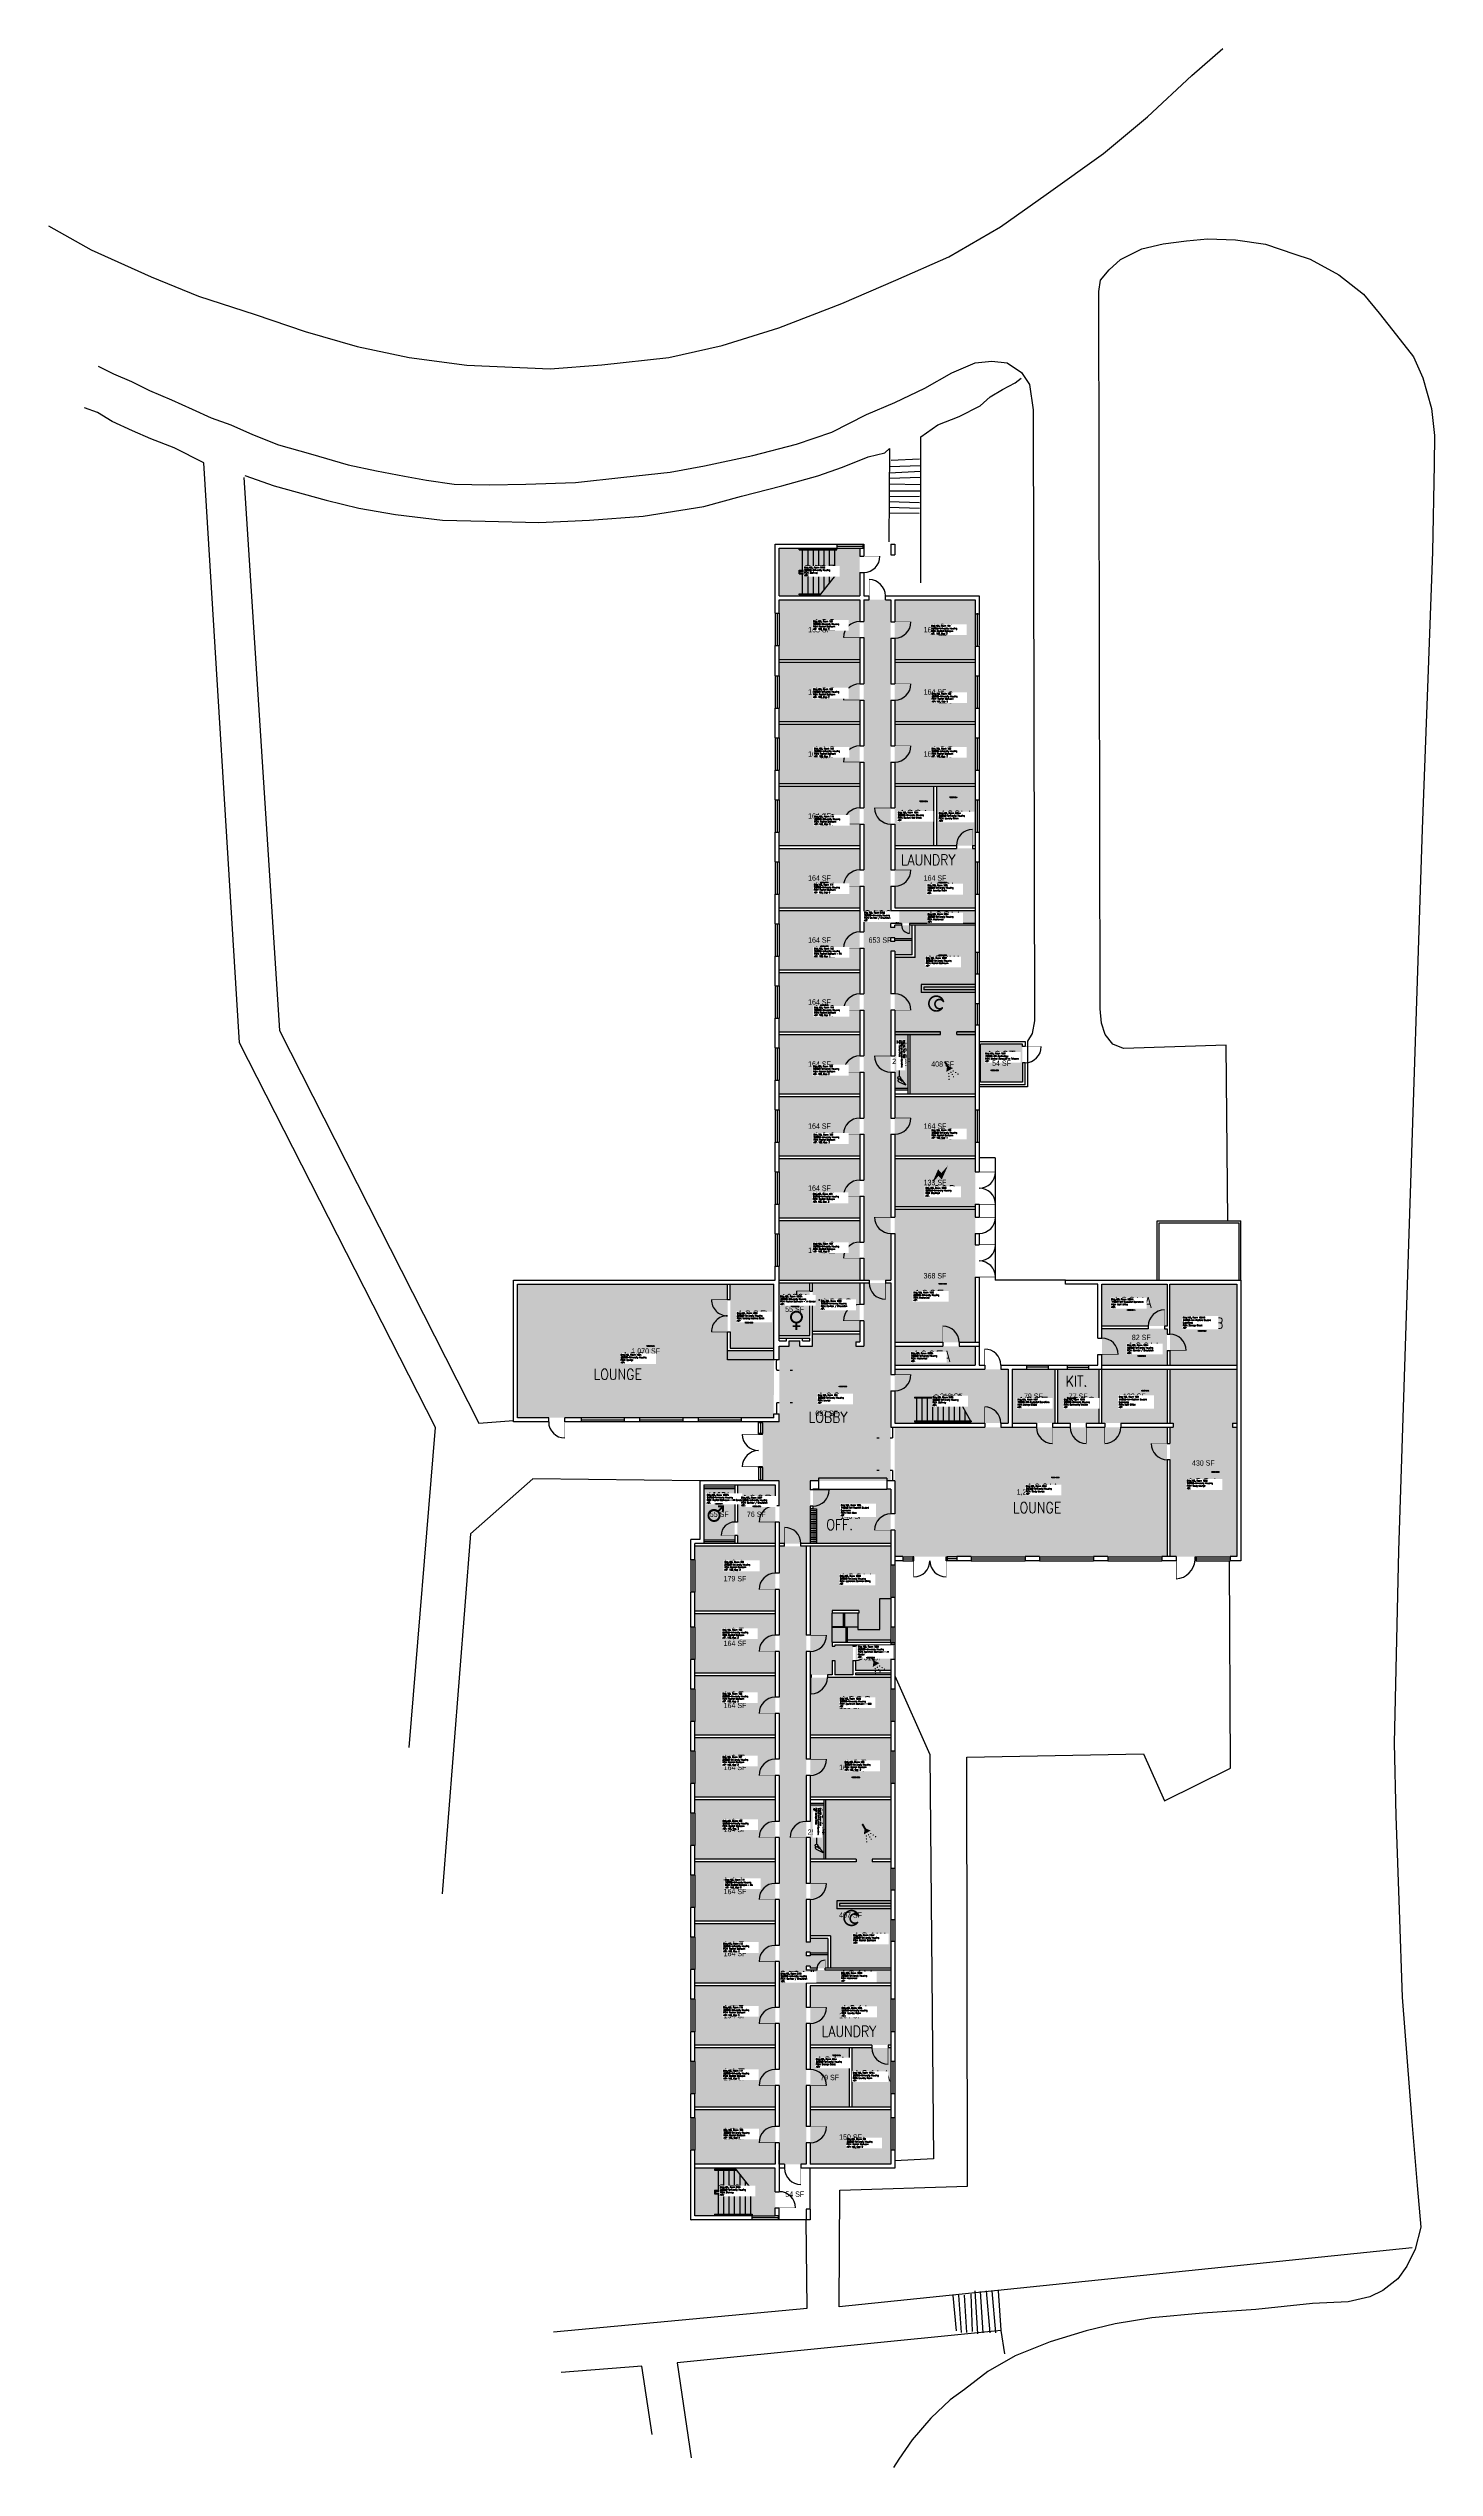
# Model space of a CAD drawing. Header units: inches. Extents: x -1429 to 1655, y -551 to 4832.
import ezdxf
from ezdxf.enums import TextEntityAlignment as Align

# ---------------------------------------------------------------- set-up
doc = ezdxf.new("R2010")
doc.units = ezdxf.units.IN
doc.header["$LTSCALE"] = 0.25
doc.header["$MEASUREMENT"] = 0
doc.layers.get('0').update_dxf_attribs({"linetype": 'CONTINUOUS'})
for name, color, linetype in [('A-DOOR', 2, 'CONTINUOUS'), ('A-FLOR', 3, 'CONTINUOUS'), ('A-GLAZ', 1, 'CONTINUOUS'), ('A-GLAZ-SILL', 2, 'CONTINUOUS'), ('A-IDEN-ICON', 4, 'CONTINUOUS'), ('A-IDEN-RNUM', 7, 'CONTINUOUS'), ('A-IDEN-SNUM', 4, 'CONTINUOUS'), ('A-IDEN-TEXT', 4, 'CONTINUOUS'), ('A-IDEN-VNUM', 4, 'CONTINUOUS'), ('A-SITE', 3, 'CONTINUOUS'), ('A-WALL', 5, 'CONTINUOUS'), ('AREA-TEXT', 3, 'CONTINUOUS'), ('Rooms-Category-Color', 7, 'CONTINUOUS'), ('Rooms-College-Color', 7, 'CONTINUOUS'), ('Rooms-Department-Color', 7, 'CONTINUOUS'), ('Rooms-Division-Color', 7, 'CONTINUOUS'), ('Rooms-Information', 7, 'CONTINUOUS')]:
    doc.layers.add(name, color=color, linetype=linetype)
doc.styles.add('AREA', font='arial.ttf', dxfattribs={"width": 0.75, "height": 12})
doc.styles.add('ROOMSNUMBER', font='SIMPLEX.shx', dxfattribs={"height": 0.18})
doc.styles.add('ROOMVNUMBER', font='simplex.shx', dxfattribs={"width": 0.85})

# ---------------------------------------------------------------- blocks, each defined once
blk = doc.blocks.new('Cpshower')
at = {"color": 0, "linetype": 'ByBlock'}
blk.add_lwpolyline([(-0.015, 0.04, 0, 0.06, 0), (0.005, 0.005, 0.06, 0.06, 0)], format="xyseb", dxfattribs=at)
for points, const_width in [([(-0.032, 0.062, 1), (-0.028, 0.069, 1)], 0.0075), ([(0.03, -0.004, 1), (0.034, -0.001, 1)], 0.005), ([(-0.004, -0.024, 1), (0, -0.021, 1)], 0.005), ([(-0.003, -0.046, 1), (0.001, -0.043, 1)], 0.005), ([(-0.002, -0.068, 1), (0.003, -0.066, 1)], 0.005), ([(0.013, -0.014, 1), (0.017, -0.011, 1)], 0.005), ([(0.023, -0.031, 1), (0.027, -0.028, 1)], 0.005), ([(0.033, -0.048, 1), (0.037, -0.046, 1)], 0.005), ([(0.049, -0.016, 1), (0.053, -0.013, 1)], 0.005), ([(0.067, -0.028, 1), (0.072, -0.026, 1)], 0.005)]:
    blk.add_lwpolyline(points, format="xyb", close=True, dxfattribs=dict(at, const_width=const_width))
at = {"color": 0, "linetype": 'ByBlock', "const_width": 0.015}
blk.add_lwpolyline([(-0.01, 0.031), (-0.03, 0.066)], dxfattribs=at)
blk = doc.blocks.new('Cpbath')
at = {"color": 0, "linetype": 'ByBlock', "const_width": 0.0127}
for points in [[(0.057, 0.017, 0.861492), (-0.055, 0, 1)], [(-0.055, 0, 0.726902), (0.049, -0.034, 1)], [(0.057, 0.017, 0.729002), (-0.008, -0.004, 1)], [(-0.008, -0.004, 0.609468), (0.049, -0.034, 1)]]:
    blk.add_lwpolyline(points, format="xyb", dxfattribs=at)
at = {"color": 0, "linetype": 'ByBlock', "const_width": 0.00637}
for points in [[(0.054, 0.015, 1), (0.06, 0.018, 1)], [(0.046, -0.035, 1), (0.051, -0.032, 1)]]:
    blk.add_lwpolyline(points, format="xyb", close=True, dxfattribs=at)
blk = doc.blocks.new('Cpcust')
at = {"color": 0, "linetype": 'ByBlock'}
for p, q in [((0.017, -0.064), (0.02, -0.047)), ((0.036, -0.07), (0.017, -0.064)), ((0.026, -0.041), (0.045, -0.041)), ((0.03, -0.034), (0.038, -0.03)), ((0.112, -0.063), (0.036, -0.07)), ((0.038, -0.03), (0.053, -0.032)), ((0.045, -0.041), (0.054, -0.051)), ((0.053, -0.032), (0.075, -0.048)), ((0.075, -0.048), (0.112, -0.063))]:
    blk.add_line(p, q, dxfattribs=at)
at = {"color": 0, "linetype": 'ByBlock', "const_width": 0.015}
blk.add_lwpolyline([(-0.03, 0.05), (0.01, -0.019)], dxfattribs=at)
at = {"color": 0, "linetype": 'ByBlock', "const_width": 0.0075}
blk.add_lwpolyline([(-0.033, 0.048, 1), (-0.027, 0.052, 1)], format="xyb", close=True, dxfattribs=at)
at = {"color": 0, "linetype": 'ByBlock'}
blk.add_circle((0.016, -0.031), 0.0141, dxfattribs=at)
blk = doc.blocks.new('Cpmen')
at = {"color": 0, "linetype": 'ByBlock', "const_width": 0.015}
blk.add_lwpolyline([(-0.058, -0.02, 1), (0.028, -0.02, 1)], format="xyb", close=True, dxfattribs=at)
for points in [[(0.055, 0.01), (0.055, 0.05), (0.015, 0.05)], [(0.015, 0.01), (0.055, 0.05)]]:
    blk.add_lwpolyline(points, dxfattribs=at)
blk = doc.blocks.new('Cpwomen')
at = {"color": 0, "linetype": 'ByBlock', "const_width": 0.015}
blk.add_lwpolyline([(-0.0375, 0, 1), (0.0475, 0, 1)], format="xyb", close=True, dxfattribs=at)
for points in [[(-0.025, -0.07), (0.035, -0.07)], [(0.005, -0.04), (0.005, -0.1)]]:
    blk.add_lwpolyline(points, dxfattribs=at)
blk = doc.blocks.new('Cpelect')
at = {"color": 0, "linetype": 'ByBlock'}
blk.add_lwpolyline([(0.062, 0.063, 0, 0.03, 0), (0.01, -0.017, 0.03, 0.03, 0), (-0.01, 0.007, 0.03, 0, 0), (-0.062, -0.073, 0.03, 0, 0)], format="xyseb", dxfattribs=at)

msp = doc.modelspace()

# ---------------------------------------------------------------- hatches: boundary and pattern name
at = {"layer": 'Rooms-Category-Color', "true_color": 0xadadad}
for points in [[(376, 3720), (325, 3720), (197, 3720), (197, 3614), (376, 3614)], [(445, 3605), (385, 3605), (385, 2091), (445, 2091), (445, 2823), (454, 2823), (454, 2815), (493, 2815), (493, 2847), (454, 2847), (454, 2845), (445, 2845), (445, 2853), (454, 2853), (454, 2851), (493, 2851), (493, 2881), (454, 2881), (454, 2876), (445, 2876), (445, 2885), (457, 2885), (457, 2914), (445, 2914)], [(633, 2914), (461, 2914), (461, 2885), (633, 2885)], [(633, 2362), (454, 2362), (454, 2255), (633, 2255), (633, 2285)], [(633, 2249), (454, 2249), (454, 1953), (633, 1953), (633, 2122)], [(376, 2085), (271, 2085), (271, 1978), (376, 1978)], [(633, 1944), (454, 1944), (454, 1902), (633, 1902)], [(1060, 1983), (915, 1983), (915, 1902), (1060, 1902)], [(705.9, 1893), (454, 1893), (454, 1773), (705.9, 1773)], [(188, 1635.5), (104, 1635.5), (104, 1505), (188, 1505)], [(257, 1499), (197, 1499), (197, 155), (197, 155), (197, 124), (257, 124), (257, 527), (269, 527), (269, 556), (257, 556), (257, 565), (266, 565), (266, 560), (305, 560), (305, 590), (266, 590), (266, 588), (257, 588), (257, 596), (266, 596), (266, 594), (305, 594), (305, 626), (266, 626), (266, 618), (257, 618)], [(445, 556), (273, 556), (273, 527), (445, 527)], [(188, 115), (9, 115), (9, 9), (137, 9), (188, 9)]]:
    msp.add_hatch(color=253, dxfattribs=at).paths.add_polyline_path(points)
at = {"layer": 'Rooms-Category-Color', "true_color": 0x728ef3}
for points in [[(376, 3605), (197, 3605), (197, 3575), (197, 3503), (197, 3472), (376, 3472)], [(633, 3575), (633, 3605), (454, 3605), (454, 3472), (633, 3472), (633, 3502)], [(376, 3466), (197, 3466), (197, 3436), (197, 3364), (197, 3334), (376, 3334)], [(633, 3436), (633, 3466), (454, 3466), (454, 3334), (633, 3334), (633, 3364)], [(376, 3328), (197, 3328), (197, 3298), (197, 3226), (197, 3196), (376, 3196)], [(633, 3226), (633, 3298), (633, 3328), (454, 3328), (454, 3196), (633, 3196)], [(376, 3190), (197, 3190), (197, 3160), (197, 3088), (197, 3058), (376, 3058)], [(540.5, 3190), (454, 3190), (454, 3058), (540.5, 3058)], [(633, 3190), (546.5, 3190), (546.5, 3058), (633, 3058)], [(376, 3052), (197, 3052), (197, 3022), (197, 2950), (197, 2920), (376, 2920)], [(633, 3022), (633, 3052), (454, 3052), (454, 2920), (633, 2920), (633, 2950)], [(376, 2914), (197, 2914), (197, 2884), (197, 2812), (197, 2782), (376, 2782)], [(556, 2638), (488, 2638), (488, 2582), (488, 2578), (488, 2506), (633, 2506), (633, 2638), (592, 2638), (592, 2644), (633, 2644), (633, 2659), (633, 2707), (633, 2773), (633, 2821), (633, 2881), (499, 2881), (499, 2812), (454, 2812), (454, 2644), (556, 2644)], [(376, 2776), (197, 2776), (197, 2746), (197, 2674), (197, 2644), (376, 2644)], [(376, 2638), (197, 2638), (197, 2608), (197, 2536), (197, 2506), (376, 2506)], [(484, 2638), (454, 2638), (454, 2518), (484, 2518)], [(376, 2500), (197, 2500), (197, 2470), (197, 2398), (197, 2368), (376, 2368)], [(633, 2500), (454, 2500), (454, 2455), (454, 2368), (633, 2368), (633, 2398), (633, 2470)], [(376, 2362), (197, 2362), (197, 2332), (197, 2260), (197, 2230), (376, 2230)], [(376, 2224), (197, 2224), (197, 2194), (197, 2122), (197, 2091), (376, 2091)], [(82, 1934), (82, 2082), (-385, 2082.1), (-385.1, 1785.1), (-243.1, 1785.1), (-147.1, 1785.1), (-113.1, 1785.1), (-17.1, 1785.1), (16.9, 1785), (112.9, 1785), (184.9, 1785), (185, 1934)], [(185, 2082), (88, 2082), (88, 1940), (185, 1940), (185, 1949)], [(445, 2085), (385, 2085), (385, 2001), (385, 1944), (367, 1944), (367, 1954), (376, 1954), (376, 1972), (271, 1972), (271, 1944), (243, 1944), (243, 1956), (219, 1956), (219, 1944), (197, 1944), (197, 1938), (197, 1776), (159.8, 1776), (159.8, 1644.5), (197, 1644.5), (197, 1553), (197, 1505), (257, 1505), (266, 1505), (266, 1644.5), (284, 1644.5), (445, 1644.5), (445, 1764), (445, 1881)], [(265, 2085), (197, 2085), (197, 1968), (265, 1968)], [(1066, 2082), (1215, 2082), (1215, 1902), (1066, 1902)], [(810, 1893), (714.9, 1893), (714.9, 1773), (810, 1773)], [(908, 1893), (816, 1893), (816, 1773), (908, 1773)], [(1215, 1893), (1066, 1893), (1066, 1773), (1073, 1773), (1073, 1764), (1066, 1764), (1066, 1728), (1066, 1476), (1215, 1476), (1215, 1764), (1205, 1764), (1205, 1773), (1215, 1773)], [(1060, 1764), (714.9, 1764), (454, 1764), (454, 1571), (454, 1535), (454, 1476), (1060, 1476)], [(98, 1627.5), (29, 1627.5), (29, 1513), (98, 1513)], [(445, 1526), (445, 1598), (445, 1626.5), (272, 1626.5), (272, 1505), (445, 1505)], [(188, 1499), (9, 1499), (9, 1469), (9, 1397), (9, 1355), (188, 1355)], [(445, 1290), (445, 1457), (445, 1499), (266, 1499), (266, 1213), (314.7, 1213), (314.7, 1245), (320.7, 1245), (320.7, 1213), (360.7, 1213), (360.7, 1280), (320.7, 1280), (320.7, 1277), (314.7, 1277), (314.7, 1286), (345.8, 1286), (345.8, 1318), (314.8, 1318), (314.8, 1320), (339.8, 1320), (339.8, 1350), (314.8, 1350), (314.8, 1356), (374, 1356), (374, 1350), (341.8, 1350), (341.8, 1320), (347.8, 1320), (347.8, 1290)], [(188, 1349), (9, 1349), (9, 1319), (9, 1247), (9, 1217), (188, 1217)], [(445, 1280), (366.7, 1280), (366.7, 1223), (445, 1223), (445, 1247)], [(188, 1211), (9, 1211), (9, 1181), (9, 1109), (9, 1079), (188, 1079)], [(445, 1109), (445, 1181), (445, 1207), (266, 1207), (266, 1079), (445, 1079)], [(188, 1073), (9, 1073), (9, 1043), (9, 971), (9, 941), (188, 941)], [(445, 971), (445, 1043), (445, 1073), (266, 1073), (266, 941), (445, 941)], [(188, 935), (9, 935), (9, 905), (9, 833), (9, 803), (188, 803)], [(445, 734), (445, 782), (445, 797), (404, 797), (404, 803), (445, 803), (445, 935), (300, 935), (300, 803), (368, 803), (368, 797), (266, 797), (266, 632), (311, 632), (311, 560), (445, 560), (445, 620), (445, 668)], [(296, 923), (266, 923), (266, 887), (266, 803), (296, 803)], [(188, 797), (9, 797), (9, 767), (9, 695), (9, 665), (188, 665)], [(188, 659), (9, 659), (9, 629), (9, 557), (9, 527), (188, 527)], [(188, 521), (9, 521), (9, 491), (9, 419), (9, 389), (188, 389)], [(445, 419), (445, 491), (445, 521), (266, 521), (266, 389), (445, 389)], [(188, 383), (9, 383), (9, 353), (9, 281), (9, 251), (188, 251)], [(352.5, 383), (266, 383), (266, 251), (352.5, 251)], [(445, 383), (358.5, 383), (358.5, 251), (445, 251)], [(188, 245), (9, 245), (9, 227), (9, 155), (9, 124), (188, 124)], [(445, 245), (266, 245), (266, 124), (445, 124), (445, 155), (445, 227)]]:
    msp.add_hatch(color=171, dxfattribs=at).paths.add_polyline_path(points)
at = {"layer": 'Rooms-Category-Color', "true_color": 0xe3c5e1}
msp.add_hatch(color=254, dxfattribs=at).paths.add_polyline_path([(645, 2616), (738, 2616), (738, 2532), (645, 2532), (645, 2616)])
at = {"layer": 'Rooms-Category-Color', "true_color": 0xfa9ba3}
for points in [[(915, 2082), (915, 1989), (1060, 1989), (1060, 2082)], [(1060, 1893), (915, 1893), (914, 1893), (914, 1773), (1060, 1773)]]:
    msp.add_hatch(color=241, dxfattribs=at).paths.add_polyline_path(points)
at = {"layer": 'Rooms-College-Color', "true_color": 0xadadad}
for points in [[(376, 3720), (325, 3720), (197, 3720), (197, 3614), (376, 3614)], [(376, 3605), (197, 3605), (197, 3575), (197, 3503), (197, 3472), (376, 3472)], [(445, 3605), (385, 3605), (385, 2091), (445, 2091), (445, 2823), (454, 2823), (454, 2815), (493, 2815), (493, 2847), (454, 2847), (454, 2845), (445, 2845), (445, 2853), (454, 2853), (454, 2851), (493, 2851), (493, 2881), (454, 2881), (454, 2876), (445, 2876), (445, 2885), (457, 2885), (457, 2914), (445, 2914)], [(633, 3575), (633, 3605), (454, 3605), (454, 3472), (633, 3472), (633, 3502)], [(376, 3466), (197, 3466), (197, 3436), (197, 3364), (197, 3334), (376, 3334)], [(633, 3436), (633, 3466), (454, 3466), (454, 3334), (633, 3334), (633, 3364)], [(376, 3328), (197, 3328), (197, 3298), (197, 3226), (197, 3196), (376, 3196)], [(633, 3226), (633, 3298), (633, 3328), (454, 3328), (454, 3196), (633, 3196)], [(376, 3190), (197, 3190), (197, 3160), (197, 3088), (197, 3058), (376, 3058)], [(540.5, 3190), (454, 3190), (454, 3058), (540.5, 3058)], [(633, 3190), (546.5, 3190), (546.5, 3058), (633, 3058)], [(376, 3052), (197, 3052), (197, 3022), (197, 2950), (197, 2920), (376, 2920)], [(633, 3022), (633, 3052), (454, 3052), (454, 2920), (633, 2920), (633, 2950)], [(376, 2914), (197, 2914), (197, 2884), (197, 2812), (197, 2782), (376, 2782)], [(633, 2914), (461, 2914), (461, 2885), (633, 2885)], [(556, 2638), (488, 2638), (488, 2582), (488, 2578), (488, 2506), (633, 2506), (633, 2638), (592, 2638), (592, 2644), (633, 2644), (633, 2659), (633, 2707), (633, 2773), (633, 2821), (633, 2881), (499, 2881), (499, 2812), (454, 2812), (454, 2644), (556, 2644)], [(376, 2776), (197, 2776), (197, 2746), (197, 2674), (197, 2644), (376, 2644)], [(376, 2638), (197, 2638), (197, 2608), (197, 2536), (197, 2506), (376, 2506)], [(484, 2638), (454, 2638), (454, 2518), (484, 2518)], [(645, 2616), (738, 2616), (738, 2532), (645, 2532), (645, 2616)], [(376, 2500), (197, 2500), (197, 2470), (197, 2398), (197, 2368), (376, 2368)], [(633, 2500), (454, 2500), (454, 2455), (454, 2368), (633, 2368), (633, 2398), (633, 2470)], [(376, 2362), (197, 2362), (197, 2332), (197, 2260), (197, 2230), (376, 2230)], [(633, 2362), (454, 2362), (454, 2255), (633, 2255), (633, 2285)], [(376, 2224), (197, 2224), (197, 2194), (197, 2122), (197, 2091), (376, 2091)], [(633, 2249), (454, 2249), (454, 1953), (633, 1953), (633, 2122)], [(82, 1934), (82, 2082), (-385, 2082.1), (-385.1, 1785.1), (-243.1, 1785.1), (-147.1, 1785.1), (-113.1, 1785.1), (-17.1, 1785.1), (16.9, 1785), (112.9, 1785), (184.9, 1785), (185, 1934)], [(185, 2082), (88, 2082), (88, 1940), (185, 1940), (185, 1949)], [(445, 2085), (385, 2085), (385, 2001), (385, 1944), (367, 1944), (367, 1954), (376, 1954), (376, 1972), (271, 1972), (271, 1944), (243, 1944), (243, 1956), (219, 1956), (219, 1944), (197, 1944), (197, 1938), (197, 1776), (159.8, 1776), (159.8, 1644.5), (197, 1644.5), (197, 1553), (197, 1505), (257, 1505), (266, 1505), (266, 1644.5), (284, 1644.5), (445, 1644.5), (445, 1764), (445, 1881)], [(265, 2085), (197, 2085), (197, 1968), (265, 1968)], [(376, 2085), (271, 2085), (271, 1978), (376, 1978)], [(915, 2082), (915, 1989), (1060, 1989), (1060, 2082)], [(1066, 2082), (1215, 2082), (1215, 1902), (1066, 1902)], [(633, 1944), (454, 1944), (454, 1902), (633, 1902)], [(1060, 1983), (915, 1983), (915, 1902), (1060, 1902)], [(705.9, 1893), (454, 1893), (454, 1773), (705.9, 1773)], [(810, 1893), (714.9, 1893), (714.9, 1773), (810, 1773)], [(908, 1893), (816, 1893), (816, 1773), (908, 1773)], [(1060, 1893), (915, 1893), (914, 1893), (914, 1773), (1060, 1773)], [(1215, 1893), (1066, 1893), (1066, 1773), (1073, 1773), (1073, 1764), (1066, 1764), (1066, 1728), (1066, 1476), (1215, 1476), (1215, 1764), (1205, 1764), (1205, 1773), (1215, 1773)], [(1060, 1764), (714.9, 1764), (454, 1764), (454, 1571), (454, 1535), (454, 1476), (1060, 1476)], [(98, 1627.5), (29, 1627.5), (29, 1513), (98, 1513)], [(188, 1635.5), (104, 1635.5), (104, 1505), (188, 1505)], [(445, 1526), (445, 1598), (445, 1626.5), (272, 1626.5), (272, 1505), (445, 1505)], [(188, 1499), (9, 1499), (9, 1469), (9, 1397), (9, 1355), (188, 1355)], [(257, 1499), (197, 1499), (197, 155), (197, 155), (197, 124), (257, 124), (257, 527), (269, 527), (269, 556), (257, 556), (257, 565), (266, 565), (266, 560), (305, 560), (305, 590), (266, 590), (266, 588), (257, 588), (257, 596), (266, 596), (266, 594), (305, 594), (305, 626), (266, 626), (266, 618), (257, 618)], [(445, 1290), (445, 1457), (445, 1499), (266, 1499), (266, 1213), (314.7, 1213), (314.7, 1245), (320.7, 1245), (320.7, 1213), (360.7, 1213), (360.7, 1280), (320.7, 1280), (320.7, 1277), (314.7, 1277), (314.7, 1286), (345.8, 1286), (345.8, 1318), (314.8, 1318), (314.8, 1320), (339.8, 1320), (339.8, 1350), (314.8, 1350), (314.8, 1356), (374, 1356), (374, 1350), (341.8, 1350), (341.8, 1320), (347.8, 1320), (347.8, 1290)], [(188, 1349), (9, 1349), (9, 1319), (9, 1247), (9, 1217), (188, 1217)], [(445, 1280), (366.7, 1280), (366.7, 1223), (445, 1223), (445, 1247)], [(188, 1211), (9, 1211), (9, 1181), (9, 1109), (9, 1079), (188, 1079)], [(445, 1109), (445, 1181), (445, 1207), (266, 1207), (266, 1079), (445, 1079)], [(188, 1073), (9, 1073), (9, 1043), (9, 971), (9, 941), (188, 941)], [(445, 971), (445, 1043), (445, 1073), (266, 1073), (266, 941), (445, 941)], [(188, 935), (9, 935), (9, 905), (9, 833), (9, 803), (188, 803)], [(445, 734), (445, 782), (445, 797), (404, 797), (404, 803), (445, 803), (445, 935), (300, 935), (300, 803), (368, 803), (368, 797), (266, 797), (266, 632), (311, 632), (311, 560), (445, 560), (445, 620), (445, 668)], [(296, 923), (266, 923), (266, 887), (266, 803), (296, 803)], [(188, 797), (9, 797), (9, 767), (9, 695), (9, 665), (188, 665)], [(188, 659), (9, 659), (9, 629), (9, 557), (9, 527), (188, 527)], [(445, 556), (273, 556), (273, 527), (445, 527)], [(188, 521), (9, 521), (9, 491), (9, 419), (9, 389), (188, 389)], [(445, 419), (445, 491), (445, 521), (266, 521), (266, 389), (445, 389)], [(188, 383), (9, 383), (9, 353), (9, 281), (9, 251), (188, 251)], [(352.5, 383), (266, 383), (266, 251), (352.5, 251)], [(445, 383), (358.5, 383), (358.5, 251), (445, 251)], [(188, 245), (9, 245), (9, 227), (9, 155), (9, 124), (188, 124)], [(445, 245), (266, 245), (266, 124), (445, 124), (445, 155), (445, 227)], [(188, 115), (9, 115), (9, 9), (137, 9), (188, 9)]]:
    msp.add_hatch(color=253, dxfattribs=at).paths.add_polyline_path(points)
at = {"layer": 'Rooms-Department-Color', "true_color": 0xacacac}
for points in [[(376, 3720), (325, 3720), (197, 3720), (197, 3614), (376, 3614)], [(445, 3605), (385, 3605), (385, 2091), (445, 2091), (445, 2823), (454, 2823), (454, 2815), (493, 2815), (493, 2847), (454, 2847), (454, 2845), (445, 2845), (445, 2853), (454, 2853), (454, 2851), (493, 2851), (493, 2881), (454, 2881), (454, 2876), (445, 2876), (445, 2885), (457, 2885), (457, 2914), (445, 2914)], [(633, 2914), (461, 2914), (461, 2885), (633, 2885)], [(633, 2362), (454, 2362), (454, 2255), (633, 2255), (633, 2285)], [(633, 2249), (454, 2249), (454, 1953), (633, 1953), (633, 2122)], [(376, 2085), (271, 2085), (271, 1978), (376, 1978)], [(633, 1944), (454, 1944), (454, 1902), (633, 1902)], [(1060, 1983), (915, 1983), (915, 1902), (1060, 1902)], [(705.9, 1893), (454, 1893), (454, 1773), (705.9, 1773)], [(188, 1635.5), (104, 1635.5), (104, 1505), (188, 1505)], [(257, 1499), (197, 1499), (197, 155), (197, 155), (197, 124), (257, 124), (257, 527), (269, 527), (269, 556), (257, 556), (257, 565), (266, 565), (266, 560), (305, 560), (305, 590), (266, 590), (266, 588), (257, 588), (257, 596), (266, 596), (266, 594), (305, 594), (305, 626), (266, 626), (266, 618), (257, 618)], [(445, 556), (273, 556), (273, 527), (445, 527)], [(188, 115), (9, 115), (9, 9), (137, 9), (188, 9)]]:
    msp.add_hatch(color=253, dxfattribs=at).paths.add_polyline_path(points)
at = {"layer": 'Rooms-Department-Color', "true_color": 0x604aed}
for points in [[(376, 3605), (197, 3605), (197, 3575), (197, 3503), (197, 3472), (376, 3472)], [(633, 3575), (633, 3605), (454, 3605), (454, 3472), (633, 3472), (633, 3502)], [(376, 3466), (197, 3466), (197, 3436), (197, 3364), (197, 3334), (376, 3334)], [(633, 3436), (633, 3466), (454, 3466), (454, 3334), (633, 3334), (633, 3364)], [(376, 3328), (197, 3328), (197, 3298), (197, 3226), (197, 3196), (376, 3196)], [(633, 3226), (633, 3298), (633, 3328), (454, 3328), (454, 3196), (633, 3196)], [(376, 3190), (197, 3190), (197, 3160), (197, 3088), (197, 3058), (376, 3058)], [(540.5, 3190), (454, 3190), (454, 3058), (540.5, 3058)], [(633, 3190), (546.5, 3190), (546.5, 3058), (633, 3058)], [(376, 3052), (197, 3052), (197, 3022), (197, 2950), (197, 2920), (376, 2920)], [(633, 3022), (633, 3052), (454, 3052), (454, 2920), (633, 2920), (633, 2950)], [(376, 2914), (197, 2914), (197, 2884), (197, 2812), (197, 2782), (376, 2782)], [(556, 2638), (488, 2638), (488, 2582), (488, 2578), (488, 2506), (633, 2506), (633, 2638), (592, 2638), (592, 2644), (633, 2644), (633, 2659), (633, 2707), (633, 2773), (633, 2821), (633, 2881), (499, 2881), (499, 2812), (454, 2812), (454, 2644), (556, 2644)], [(376, 2776), (197, 2776), (197, 2746), (197, 2674), (197, 2644), (376, 2644)], [(376, 2638), (197, 2638), (197, 2608), (197, 2536), (197, 2506), (376, 2506)], [(484, 2638), (454, 2638), (454, 2518), (484, 2518)], [(645, 2616), (738, 2616), (738, 2532), (645, 2532), (645, 2616)], [(376, 2500), (197, 2500), (197, 2470), (197, 2398), (197, 2368), (376, 2368)], [(633, 2500), (454, 2500), (454, 2455), (454, 2368), (633, 2368), (633, 2398), (633, 2470)], [(376, 2362), (197, 2362), (197, 2332), (197, 2260), (197, 2230), (376, 2230)], [(376, 2224), (197, 2224), (197, 2194), (197, 2122), (197, 2091), (376, 2091)], [(82, 1934), (82, 2082), (-385, 2082.1), (-385.1, 1785.1), (-243.1, 1785.1), (-147.1, 1785.1), (-113.1, 1785.1), (-17.1, 1785.1), (16.9, 1785), (112.9, 1785), (184.9, 1785), (185, 1934)], [(185, 2082), (88, 2082), (88, 1940), (185, 1940), (185, 1949)], [(445, 2085), (385, 2085), (385, 2001), (385, 1944), (367, 1944), (367, 1954), (376, 1954), (376, 1972), (271, 1972), (271, 1944), (243, 1944), (243, 1956), (219, 1956), (219, 1944), (197, 1944), (197, 1938), (197, 1776), (159.8, 1776), (159.8, 1644.5), (197, 1644.5), (197, 1553), (197, 1505), (257, 1505), (266, 1505), (266, 1644.5), (284, 1644.5), (445, 1644.5), (445, 1764), (445, 1881)], [(265, 2085), (197, 2085), (197, 1968), (265, 1968)], [(915, 2082), (915, 1989), (1060, 1989), (1060, 2082)], [(1066, 2082), (1215, 2082), (1215, 1902), (1066, 1902)], [(810, 1893), (714.9, 1893), (714.9, 1773), (810, 1773)], [(908, 1893), (816, 1893), (816, 1773), (908, 1773)], [(1060, 1893), (915, 1893), (914, 1893), (914, 1773), (1060, 1773)], [(1215, 1893), (1066, 1893), (1066, 1773), (1073, 1773), (1073, 1764), (1066, 1764), (1066, 1728), (1066, 1476), (1215, 1476), (1215, 1764), (1205, 1764), (1205, 1773), (1215, 1773)], [(1060, 1764), (714.9, 1764), (454, 1764), (454, 1571), (454, 1535), (454, 1476), (1060, 1476)], [(98, 1627.5), (29, 1627.5), (29, 1513), (98, 1513)], [(445, 1526), (445, 1598), (445, 1626.5), (272, 1626.5), (272, 1505), (445, 1505)], [(188, 1499), (9, 1499), (9, 1469), (9, 1397), (9, 1355), (188, 1355)], [(445, 1290), (445, 1457), (445, 1499), (266, 1499), (266, 1213), (314.7, 1213), (314.7, 1245), (320.7, 1245), (320.7, 1213), (360.7, 1213), (360.7, 1280), (320.7, 1280), (320.7, 1277), (314.7, 1277), (314.7, 1286), (345.8, 1286), (345.8, 1318), (314.8, 1318), (314.8, 1320), (339.8, 1320), (339.8, 1350), (314.8, 1350), (314.8, 1356), (374, 1356), (374, 1350), (341.8, 1350), (341.8, 1320), (347.8, 1320), (347.8, 1290)], [(188, 1349), (9, 1349), (9, 1319), (9, 1247), (9, 1217), (188, 1217)], [(445, 1280), (366.7, 1280), (366.7, 1223), (445, 1223), (445, 1247)], [(188, 1211), (9, 1211), (9, 1181), (9, 1109), (9, 1079), (188, 1079)], [(445, 1109), (445, 1181), (445, 1207), (266, 1207), (266, 1079), (445, 1079)], [(188, 1073), (9, 1073), (9, 1043), (9, 971), (9, 941), (188, 941)], [(445, 971), (445, 1043), (445, 1073), (266, 1073), (266, 941), (445, 941)], [(188, 935), (9, 935), (9, 905), (9, 833), (9, 803), (188, 803)], [(445, 734), (445, 782), (445, 797), (404, 797), (404, 803), (445, 803), (445, 935), (300, 935), (300, 803), (368, 803), (368, 797), (266, 797), (266, 632), (311, 632), (311, 560), (445, 560), (445, 620), (445, 668)], [(296, 923), (266, 923), (266, 887), (266, 803), (296, 803)], [(188, 797), (9, 797), (9, 767), (9, 695), (9, 665), (188, 665)], [(188, 659), (9, 659), (9, 629), (9, 557), (9, 527), (188, 527)], [(188, 521), (9, 521), (9, 491), (9, 419), (9, 389), (188, 389)], [(445, 419), (445, 491), (445, 521), (266, 521), (266, 389), (445, 389)], [(188, 383), (9, 383), (9, 353), (9, 281), (9, 251), (188, 251)], [(352.5, 383), (266, 383), (266, 251), (352.5, 251)], [(445, 383), (358.5, 383), (358.5, 251), (445, 251)], [(188, 245), (9, 245), (9, 227), (9, 155), (9, 124), (188, 124)], [(445, 245), (266, 245), (266, 124), (445, 124), (445, 155), (445, 227)]]:
    msp.add_hatch(color=173, dxfattribs=at).paths.add_polyline_path(points)
at = {"layer": 'Rooms-Division-Color', "true_color": 0xadadad}
for points in [[(376, 3720), (325, 3720), (197, 3720), (197, 3614), (376, 3614)], [(445, 3605), (385, 3605), (385, 2091), (445, 2091), (445, 2823), (454, 2823), (454, 2815), (493, 2815), (493, 2847), (454, 2847), (454, 2845), (445, 2845), (445, 2853), (454, 2853), (454, 2851), (493, 2851), (493, 2881), (454, 2881), (454, 2876), (445, 2876), (445, 2885), (457, 2885), (457, 2914), (445, 2914)], [(633, 2914), (461, 2914), (461, 2885), (633, 2885)], [(633, 2362), (454, 2362), (454, 2255), (633, 2255), (633, 2285)], [(633, 2249), (454, 2249), (454, 1953), (633, 1953), (633, 2122)], [(376, 2085), (271, 2085), (271, 1978), (376, 1978)], [(633, 1944), (454, 1944), (454, 1902), (633, 1902)], [(1060, 1983), (915, 1983), (915, 1902), (1060, 1902)], [(705.9, 1893), (454, 1893), (454, 1773), (705.9, 1773)], [(188, 1635.5), (104, 1635.5), (104, 1505), (188, 1505)], [(257, 1499), (197, 1499), (197, 155), (197, 155), (197, 124), (257, 124), (257, 527), (269, 527), (269, 556), (257, 556), (257, 565), (266, 565), (266, 560), (305, 560), (305, 590), (266, 590), (266, 588), (257, 588), (257, 596), (266, 596), (266, 594), (305, 594), (305, 626), (266, 626), (266, 618), (257, 618)], [(445, 556), (273, 556), (273, 527), (445, 527)], [(188, 115), (9, 115), (9, 9), (137, 9), (188, 9)]]:
    msp.add_hatch(color=253, dxfattribs=at).paths.add_polyline_path(points)
at = {"layer": 'Rooms-Division-Color', "true_color": 0x604aed}
for points in [[(376, 3605), (197, 3605), (197, 3575), (197, 3503), (197, 3472), (376, 3472)], [(633, 3575), (633, 3605), (454, 3605), (454, 3472), (633, 3472), (633, 3502)], [(376, 3466), (197, 3466), (197, 3436), (197, 3364), (197, 3334), (376, 3334)], [(633, 3436), (633, 3466), (454, 3466), (454, 3334), (633, 3334), (633, 3364)], [(376, 3328), (197, 3328), (197, 3298), (197, 3226), (197, 3196), (376, 3196)], [(633, 3226), (633, 3298), (633, 3328), (454, 3328), (454, 3196), (633, 3196)], [(376, 3190), (197, 3190), (197, 3160), (197, 3088), (197, 3058), (376, 3058)], [(540.5, 3190), (454, 3190), (454, 3058), (540.5, 3058)], [(633, 3190), (546.5, 3190), (546.5, 3058), (633, 3058)], [(376, 3052), (197, 3052), (197, 3022), (197, 2950), (197, 2920), (376, 2920)], [(633, 3022), (633, 3052), (454, 3052), (454, 2920), (633, 2920), (633, 2950)], [(376, 2914), (197, 2914), (197, 2884), (197, 2812), (197, 2782), (376, 2782)], [(556, 2638), (488, 2638), (488, 2582), (488, 2578), (488, 2506), (633, 2506), (633, 2638), (592, 2638), (592, 2644), (633, 2644), (633, 2659), (633, 2707), (633, 2773), (633, 2821), (633, 2881), (499, 2881), (499, 2812), (454, 2812), (454, 2644), (556, 2644)], [(376, 2776), (197, 2776), (197, 2746), (197, 2674), (197, 2644), (376, 2644)], [(376, 2638), (197, 2638), (197, 2608), (197, 2536), (197, 2506), (376, 2506)], [(484, 2638), (454, 2638), (454, 2518), (484, 2518)], [(645, 2616), (738, 2616), (738, 2532), (645, 2532), (645, 2616)], [(376, 2500), (197, 2500), (197, 2470), (197, 2398), (197, 2368), (376, 2368)], [(633, 2500), (454, 2500), (454, 2455), (454, 2368), (633, 2368), (633, 2398), (633, 2470)], [(376, 2362), (197, 2362), (197, 2332), (197, 2260), (197, 2230), (376, 2230)], [(376, 2224), (197, 2224), (197, 2194), (197, 2122), (197, 2091), (376, 2091)], [(82, 1934), (82, 2082), (-385, 2082.1), (-385.1, 1785.1), (-243.1, 1785.1), (-147.1, 1785.1), (-113.1, 1785.1), (-17.1, 1785.1), (16.9, 1785), (112.9, 1785), (184.9, 1785), (185, 1934)], [(185, 2082), (88, 2082), (88, 1940), (185, 1940), (185, 1949)], [(445, 2085), (385, 2085), (385, 2001), (385, 1944), (367, 1944), (367, 1954), (376, 1954), (376, 1972), (271, 1972), (271, 1944), (243, 1944), (243, 1956), (219, 1956), (219, 1944), (197, 1944), (197, 1938), (197, 1776), (159.8, 1776), (159.8, 1644.5), (197, 1644.5), (197, 1553), (197, 1505), (257, 1505), (266, 1505), (266, 1644.5), (284, 1644.5), (445, 1644.5), (445, 1764), (445, 1881)], [(265, 2085), (197, 2085), (197, 1968), (265, 1968)], [(915, 2082), (915, 1989), (1060, 1989), (1060, 2082)], [(1066, 2082), (1215, 2082), (1215, 1902), (1066, 1902)], [(810, 1893), (714.9, 1893), (714.9, 1773), (810, 1773)], [(908, 1893), (816, 1893), (816, 1773), (908, 1773)], [(1060, 1893), (915, 1893), (914, 1893), (914, 1773), (1060, 1773)], [(1215, 1893), (1066, 1893), (1066, 1773), (1073, 1773), (1073, 1764), (1066, 1764), (1066, 1728), (1066, 1476), (1215, 1476), (1215, 1764), (1205, 1764), (1205, 1773), (1215, 1773)], [(1060, 1764), (714.9, 1764), (454, 1764), (454, 1571), (454, 1535), (454, 1476), (1060, 1476)], [(98, 1627.5), (29, 1627.5), (29, 1513), (98, 1513)], [(445, 1526), (445, 1598), (445, 1626.5), (272, 1626.5), (272, 1505), (445, 1505)], [(188, 1499), (9, 1499), (9, 1469), (9, 1397), (9, 1355), (188, 1355)], [(445, 1290), (445, 1457), (445, 1499), (266, 1499), (266, 1213), (314.7, 1213), (314.7, 1245), (320.7, 1245), (320.7, 1213), (360.7, 1213), (360.7, 1280), (320.7, 1280), (320.7, 1277), (314.7, 1277), (314.7, 1286), (345.8, 1286), (345.8, 1318), (314.8, 1318), (314.8, 1320), (339.8, 1320), (339.8, 1350), (314.8, 1350), (314.8, 1356), (374, 1356), (374, 1350), (341.8, 1350), (341.8, 1320), (347.8, 1320), (347.8, 1290)], [(188, 1349), (9, 1349), (9, 1319), (9, 1247), (9, 1217), (188, 1217)], [(445, 1280), (366.7, 1280), (366.7, 1223), (445, 1223), (445, 1247)], [(188, 1211), (9, 1211), (9, 1181), (9, 1109), (9, 1079), (188, 1079)], [(445, 1109), (445, 1181), (445, 1207), (266, 1207), (266, 1079), (445, 1079)], [(188, 1073), (9, 1073), (9, 1043), (9, 971), (9, 941), (188, 941)], [(445, 971), (445, 1043), (445, 1073), (266, 1073), (266, 941), (445, 941)], [(188, 935), (9, 935), (9, 905), (9, 833), (9, 803), (188, 803)], [(445, 734), (445, 782), (445, 797), (404, 797), (404, 803), (445, 803), (445, 935), (300, 935), (300, 803), (368, 803), (368, 797), (266, 797), (266, 632), (311, 632), (311, 560), (445, 560), (445, 620), (445, 668)], [(296, 923), (266, 923), (266, 887), (266, 803), (296, 803)], [(188, 797), (9, 797), (9, 767), (9, 695), (9, 665), (188, 665)], [(188, 659), (9, 659), (9, 629), (9, 557), (9, 527), (188, 527)], [(188, 521), (9, 521), (9, 491), (9, 419), (9, 389), (188, 389)], [(445, 419), (445, 491), (445, 521), (266, 521), (266, 389), (445, 389)], [(188, 383), (9, 383), (9, 353), (9, 281), (9, 251), (188, 251)], [(352.5, 383), (266, 383), (266, 251), (352.5, 251)], [(445, 383), (358.5, 383), (358.5, 251), (445, 251)], [(188, 245), (9, 245), (9, 227), (9, 155), (9, 124), (188, 124)], [(445, 245), (266, 245), (266, 124), (445, 124), (445, 155), (445, 227)]]:
    msp.add_hatch(color=173, dxfattribs=at).paths.add_polyline_path(points)

# ---------------------------------------------------------------- linework, layer by layer
at = {"layer": 'A-DOOR'}
for points, const_width in [([(385, 3702), (421, 3702)], 1.2), ([(397, 3614), (397, 3650)], 1.2), ([(454, 3556), (490, 3556)], 1.2), ([(376, 3521), (340, 3521)], 1.2), ([(454, 3418), (490, 3418)], 1.2), ([(376, 3382), (340, 3382)], 1.2), ([(376, 3244), (340, 3244)], 1.2), ([(454, 3280), (490, 3280)], 1.2), ([(445, 3142), (409, 3142)], 1.2), ([(376, 3106), (340, 3106)], 1.2), ([(627, 3058), (627, 3094)], 1.2), ([(376, 2968), (340, 2968)], 1.2), ([(454, 3004), (490, 3004)], 1.2), ([(487, 2881), (487, 2863)], 1.2), ([(376, 2830), (340, 2830)], 1.2), ([(376, 2692), (340, 2692)], 1.2), ([(454, 2692), (490, 2692)], 1.2), ([(445, 2590), (409, 2590)], 1.2), ([(744, 2611), (780, 2611)], 1.2), ([(376, 2554), (340, 2554)], 1.2), ([(454, 2452), (490, 2452)], 1.2), ([(376, 2416), (340, 2416)], 1.2), ([(642, 2332), (678, 2332)], 1.2), ([(376, 2278), (340, 2278)], 1.2), ([(445, 2231.2), (409, 2231.2)], 1.2), ([(642, 2260), (678, 2260)], 1.2), ([(642, 2231.2), (678, 2231.2)], 1.2), ([(642, 2170), (678, 2170)], 1.2), ([(376, 2140), (340, 2140)], 1.2), ([(82, 2048), (46, 2048)], 1.2), ([(265, 2067), (235, 2067)], 1.2), ([(433, 2085), (433, 2049)], 1.2), ([(642, 2098), (678, 2098)], 1.2), ([(376, 2001), (340, 2001)], 1.2), ([(1054, 1989), (1054, 2025)], 1.2), ([(82, 1976), (46, 1976)], 1.2), ([(561, 1953), (561, 1989)], 1.2), ([(654, 1902), (654, 1938)], 1.2), ([(191, 1914), (191, 1911)], 3), ([(191, 1890.5), (191, 1893.5)], 3), ([(915, 1926), (951, 1926)], 1.2), ([(1066, 1935), (1102, 1935)], 1.2), ([(454, 1881), (490, 1881)], 1.2), ([(-280, 1776), (-280, 1740)], 1.2), ([(191, 1818.5), (191, 1815.5)], 3), ([(191, 1794), (191, 1797)], 3), ([(654, 1773), (654, 1809)], 1.2), ([(150.7, 1748), (114.8, 1748)], 1.2), ([(449.5, 1764.5), (449.5, 1761.5)], 3), ([(449.5, 1740), (449.5, 1743)], 3), ([(805, 1764), (805, 1728)], 1.2), ([(880, 1764), (880, 1728)], 1.2), ([(921, 1764), (921, 1728)], 1.2), ([(1060.4, 1727.7), (1024.4, 1727.7)], 1.2), ([(150.7, 1676), (114.8, 1676)], 1.2), ([(449.5, 1665), (449.5, 1668)], 3), ([(272, 1624.5), (308, 1624.5)], 1.2), ([(449.5, 1644.5), (449.5, 1647.5)], 3), ([(98, 1523), (68, 1523)], 1.2), ([(188, 1553), (152, 1553)], 1.2), ([(209, 1505), (209, 1541)], 1.2), ([(445, 1535), (409, 1535)], 1.2), ([(496.2, 1466.9), (496.2, 1430.9)], 1.2), ([(568.2, 1466.9), (568.2, 1430.9)], 1.2), ([(1080.3, 1468.2), (1080.3, 1426.2)], 1.2), ([(188, 1403), (152, 1403)], 1.2), ([(266, 1301), (302, 1301)], 1.2), ([(188, 1265), (152, 1265)], 1.2), ([(366.7, 1277), (398.8, 1277)], 1.2), ([(268, 1207), (268, 1171)], 1.2), ([(188, 1127), (152, 1127)], 1.2), ([(266, 1025), (302, 1025)], 1.2), ([(188, 989), (152, 989)], 1.2), ([(188, 851), (152, 851)], 1.2), ([(257, 851), (221, 851)], 1.2), ([(188, 713), (152, 713)], 1.2), ([(266, 749), (302, 749)], 1.2), ([(188, 575), (152, 575)], 1.2), ([(299, 560), (299, 578)], 1.2), ([(188, 437), (152, 437)], 1.2), ([(266, 473), (302, 473)], 1.2), ([(439, 383), (439, 347)], 1.2), ([(188, 299), (152, 299)], 1.2), ([(266, 299), (302, 299)], 1.2), ([(188, 172), (152, 172)], 1.2), ([(266, 208), (302, 208)], 1.2), ([(245, 115), (245, 79)], 1.2), ([(197, 27), (233, 27)], 1.2)]:
    msp.add_lwpolyline(points, dxfattribs=dict(at, const_width=const_width))
for points in [[(191, 1890.5, 3, 3, 0), (197, 1890.5, 0, 0, 0), (221, 1890.5, 3, 3, 0), (227, 1890.5, 0, 0, -0.414214), (191, 1854.5, 0, 0, -1.337225)], [(191, 1818.5, 3, 3, 0), (197, 1818.5, 0, 0, 0), (221, 1818.5, 3, 3, 0), (227, 1818.5, 0, 0, 0.414214), (191, 1854.5, 0, 0, 1.337225)], [(449.5, 1740, 3, 3, 0), (443.5, 1740, 0, 0, 0), (419.5, 1740, 3, 3, 0), (413.5, 1740, 0, 0, 0.414214), (449.5, 1704, 0, 0, 1.337225)], [(449.5, 1668, 3, 3, 0), (443.5, 1668, 0, 0, 0), (419.5, 1668, 3, 3, 0), (413.5, 1668, 0, 0, -0.414214), (449.5, 1704, 0, 0, -1.337225)]]:
    msp.add_lwpolyline(points, format="xyseb", dxfattribs=at)
for centre, radius, start, end in [((385, 3702), 36, 270, 360), ((397, 3614), 36, 360, 90), ((376, 3521), 36, 90, 180), ((454, 3556), 36, 270, 360), ((376, 3382), 36, 90, 180), ((454, 3418), 36, 270, 360), ((376, 3244), 36, 90, 180), ((454, 3280), 36, 270, 360), ((376, 3106), 36, 90, 180), ((445, 3142), 36, 180, 270), ((627, 3058), 36, 90, 180), ((376, 2968), 36, 90, 180), ((454, 3004), 36, 270, 360), ((376, 2830), 36, 90, 180), ((487, 2881), 18, 180, 270), ((376, 2692), 36, 90, 180), ((454, 2692), 36, 0, 90), ((376, 2554), 36, 90, 180), ((445, 2590), 36, 180, 270), ((744, 2611), 36, 270, 360), ((376, 2416), 36, 90, 180), ((454, 2452), 36, 270, 360), ((642, 2332), 36, 270, 360), ((376, 2278), 36, 90, 180), ((642, 2260), 36, 0, 90), ((445, 2231.2), 36, 180, 270), ((642, 2231.2), 36, 270, 360), ((376, 2140), 36, 90, 180), ((642, 2170), 36, 270, 360), ((642, 2098), 36, 0, 90), ((82, 2048), 36, 180.0142, 270.0142), ((265, 2067), 30, 180, 270), ((433, 2085), 36, 180, 270), ((82, 1976), 36, 89.9858, 179.9858), ((376, 2001), 36, 90, 180), ((1054, 1989), 36, 90, 180), ((561, 1953), 36, 360, 90), ((654, 1902), 36, 360, 90), ((915, 1926), 36, 0, 90), ((1066, 1935), 36, 0, 90), ((454, 1881), 36, 270, 360), ((654, 1773), 36, 360, 90), ((-280, 1776), 36, 180, 270), ((150.7, 1748), 36, 180, 270), ((805, 1764), 36, 180, 270), ((880, 1764), 36, 180, 270), ((921, 1764), 36, 270, 360), ((1060.4, 1727.7), 36, 179.9858, 269.9858), ((150.7, 1676), 36, 90, 180), ((272, 1624.5), 36, 270, 360), ((188, 1553), 36, 90, 180), ((445, 1535), 36, 90, 180), ((98, 1523), 30, 90, 180), ((209, 1505), 36, 360, 90), ((496.2, 1466.9), 36, 270.0142, 0.0142), ((568.2, 1466.9), 36, 179.9858, 269.9858), ((1076, 1472.6), 46.5, 275.3431, 354.6705), ((188, 1403), 36, 90, 180), ((188, 1265), 36, 90, 180), ((266, 1301), 36, 269.9858, 359.9858), ((366.7, 1277), 32, 270, 360), ((268, 1207), 36, 270, 360), ((188, 1127), 36, 90, 180), ((188, 989), 36, 90, 180), ((266, 1025), 36, 270, 360), ((188, 851), 36, 90, 180), ((257, 851), 36, 90, 180), ((188, 713), 36, 90, 180), ((266, 749), 36, 270, 360), ((188, 575), 36, 90, 180), ((299, 560), 18, 90, 180), ((188, 437), 36, 90, 180), ((266, 473), 36, 270, 360), ((439, 383), 36, 180, 270), ((188, 299), 36, 90, 180), ((266, 299), 36, 360, 90), ((188, 172), 36, 90, 180), ((266, 208), 36, 270, 360), ((245, 115), 36, 180, 270), ((197, 27), 36, 360, 90)]:
    msp.add_arc(centre, radius, start, end, dxfattribs=at)
at = {"layer": 'A-FLOR'}
for p, q in [((241, 3718), (325, 3718)), ((241, 3716), (241, 3718)), ((241, 3716), (325, 3716)), ((249, 3671), (249, 3720)), ((261, 3671), (261, 3720)), ((273, 3671), (273, 3720)), ((285, 3671), (285, 3720)), ((297, 3671), (297, 3720)), ((309, 3671), (309, 3720)), ((321, 3671), (321, 3720)), ((325, 3716), (325, 3718)), ((241, 3671), (325, 3671)), ((241, 3663), (241, 3671)), ((241, 3663), (325, 3663)), ((243, 3669), (325, 3669)), ((243, 3665), (243, 3669)), ((243, 3665), (325, 3665)), ((249, 3614), (249, 3663)), ((261, 3614), (261, 3663)), ((273, 3614), (273, 3663)), ((285, 3614), (285, 3663)), ((286.5, 3614), (325, 3663)), ((297, 3627.4), (297, 3663)), ((309, 3642.6), (309, 3663)), ((321, 3657.9), (321, 3663)), ((325, 3669), (325, 3671)), ((325, 3663), (325, 3665)), ((241, 3616), (241, 3618)), ((241, 3618), (289.6, 3618)), ((241, 3616), (288.1, 3616)), ((82, 1914), (82, 1934)), ((185, 1914), (82, 1914)), ((498, 1831), (593.5, 1831)), ((498, 1831), (498, 1829)), ((624, 1776), (593.5, 1831)), ((498, 1829), (594.7, 1829)), ((498, 1778), (624, 1778)), ((498, 1778), (498, 1776)), ((502, 1829), (502, 1773)), ((502, 1829), (592.1, 1829)), ((514, 1829), (514, 1773)), ((526, 1829), (526, 1773)), ((538, 1829), (538, 1773)), ((550, 1829), (550, 1773)), ((562, 1829), (562, 1773)), ((574, 1829), (574, 1773)), ((586, 1829), (586, 1773)), ((598, 1823.1), (598, 1773)), ((610, 1801.3), (610, 1773)), ((622, 1779.6), (622, 1773)), ((624, 1778), (624, 1776)), ((498, 1776), (624, 1776)), ((284, 1650.5), (284, 1644.5)), ((436, 1650.5), (284, 1650.5)), ((284, 1626.5), (436, 1626.5)), ((436, 1650.5), (436, 1644.5)), ((266, 1582.5), (266, 1505)), ((266, 1582.5), (280, 1582.5)), ((266, 1578.5), (280, 1578.5)), ((266, 1574.5), (280, 1574.5)), ((266, 1570.5), (280, 1570.5)), ((266, 1566.5), (280, 1566.5)), ((266, 1562.5), (280, 1562.5)), ((280, 1582.5), (280, 1505)), ((266, 1558.5), (280, 1558.5)), ((266, 1554.5), (280, 1554.5)), ((266, 1550.5), (280, 1550.5)), ((266, 1546.5), (280, 1546.5)), ((266, 1542.5), (280, 1542.5)), ((266, 1538.5), (280, 1538.5)), ((266, 1534.5), (280, 1534.5)), ((266, 1530.5), (280, 1530.5)), ((266, 1526.6), (280, 1526.6)), ((266, 1522.6), (280, 1522.6)), ((266, 1518.6), (280, 1518.6)), ((266, 1514.6), (280, 1514.6)), ((266, 1510.6), (280, 1510.6)), ((266, 1506.6), (280, 1506.6)), ((314.8, 1286), (314.8, 1350)), ((341.8, 1350), (341.8, 1320)), ((371.8, 1350), (371.8, 1314)), ((420.8, 1314), (420.8, 1383)), ((420.8, 1383), (445.1, 1383)), ((347.8, 1320), (371.8, 1320)), ((371.8, 1314), (420.8, 1314)), ((53, 113), (100.1, 113)), ((53, 113), (53, 111)), ((53, 111), (101.6, 111)), ((61, 115), (61, 66)), ((73, 115), (73, 66)), ((85, 115), (85, 66)), ((97, 115), (97, 66)), ((98.5, 115), (137, 66)), ((53, 66), (53, 58)), ((53, 66), (137, 66)), ((53, 58), (137, 58)), ((55, 64), (55, 60)), ((55, 64), (137, 64)), ((55, 60), (137, 60)), ((61, 58), (61, 9)), ((73, 58), (73, 9)), ((85, 58), (85, 9)), ((97, 58), (97, 9)), ((109, 101.6), (109, 66)), ((109, 58), (109, 9)), ((121, 86.4), (121, 66)), ((121, 58), (121, 9)), ((133, 71.1), (133, 66)), ((133, 58), (133, 9)), ((137, 66), (137, 64)), ((137, 60), (137, 58)), ((53, 13), (53, 11)), ((53, 13), (137, 13)), ((53, 11), (137, 11)), ((137, 13), (137, 11))]:
    msp.add_line(p, q, dxfattribs=at)
at = {"layer": 'A-GLAZ'}
for p, q in [((325, 3724.5), (383, 3724.5)), ((192.5, 3575), (192.5, 3503)), ((637.5, 3575), (637.5, 3503)), ((192.5, 3436), (192.5, 3364)), ((637.5, 3436), (637.5, 3364)), ((192.5, 3298), (192.5, 3226)), ((637.5, 3298), (637.5, 3226)), ((192.5, 3160), (192.5, 3088)), ((637.5, 3160), (637.5, 3088)), ((192.5, 3022), (192.5, 2950)), ((637.5, 3022), (637.5, 2950)), ((192.5, 2884), (192.5, 2812)), ((637.5, 2821), (637.5, 2773)), ((192.5, 2746), (192.5, 2674)), ((637.5, 2707), (637.5, 2659)), ((192.5, 2608), (192.5, 2536)), ((192.5, 2470), (192.5, 2398)), ((637.5, 2470), (637.5, 2398)), ((192.5, 2332), (192.5, 2260)), ((192.5, 2194), (192.5, 2122)), ((191, 1893.5), (191, 1911)), ((796, 1897.5), (748, 1897.5)), ((838, 1897.5), (886, 1897.5)), ((-243, 1780.5), (-147, 1780.5)), ((-113, 1780.5), (-17, 1780.5)), ((17, 1780.5), (113, 1780.5)), ((191, 1815.5), (191, 1797)), ((155.3, 1774), (155.3, 1750)), ((449.5, 1743), (449.5, 1761.5)), ((155.3, 1674), (155.3, 1646.5)), ((449.5, 1647.5), (449.5, 1666)), ((4.5, 1469), (4.5, 1397)), ((449.5, 1457), (449.5, 1385)), ((472.2, 1471.4), (494.2, 1471.4)), ((592.2, 1471.4), (570.2, 1471.4)), ((624.2, 1471.3), (744.2, 1471.3)), ((776.2, 1471.3), (896.2, 1471.3)), ((928.3, 1471.3), (1048.3, 1471.2)), ((1124.3, 1471.2), (1200.3, 1471.2)), ((4.5, 1319), (4.5, 1247)), ((449.5, 1319), (449.5, 1285)), ((449.5, 1281), (449.5, 1247)), ((4.5, 1181), (4.5, 1109)), ((449.5, 1181), (449.5, 1109)), ((4.5, 1043), (4.5, 971)), ((449.5, 1043), (449.5, 971)), ((4.5, 905), (4.5, 833)), ((4.5, 767), (4.5, 695)), ((449.5, 782), (449.5, 734)), ((449.5, 668), (449.5, 620)), ((4.5, 629), (4.5, 557)), ((4.5, 491), (4.5, 419)), ((449.5, 491), (449.5, 419)), ((4.5, 353), (4.5, 281)), ((449.5, 353), (449.5, 281)), ((4.5, 227), (4.5, 155)), ((449.5, 227), (449.5, 155)), ((195, 4.5), (137, 4.5))]:
    msp.add_line(p, q, dxfattribs=at)
at = {"layer": 'A-GLAZ-SILL'}
for p, q in [((325, 3729), (383, 3729)), ((325, 3720), (383, 3720)), ((188, 3575), (188, 3503)), ((197, 3575), (197, 3503)), ((633, 3575), (633, 3503)), ((642, 3575), (642, 3503)), ((188, 3436), (188, 3364)), ((197, 3436), (197, 3364)), ((633, 3436), (633, 3364)), ((642, 3436), (642, 3364)), ((188, 3298), (188, 3226)), ((197, 3298), (197, 3226)), ((633, 3298), (633, 3226)), ((642, 3298), (642, 3226)), ((188, 3160), (188, 3088)), ((197, 3160), (197, 3088)), ((633, 3160), (633, 3088)), ((642, 3160), (642, 3088)), ((188, 3022), (188, 2950)), ((197, 3022), (197, 2950)), ((633, 3022), (633, 2950)), ((642, 3022), (642, 2950)), ((188, 2884), (188, 2812)), ((197, 2884), (197, 2812)), ((633, 2821), (633, 2773)), ((642, 2821), (642, 2773)), ((188, 2746), (188, 2674)), ((197, 2746), (197, 2674)), ((633, 2707), (633, 2659)), ((642, 2707), (642, 2659)), ((188, 2608), (188, 2536)), ((197, 2608), (197, 2536)), ((188, 2470), (188, 2398)), ((197, 2470), (197, 2398)), ((633, 2470), (633, 2398)), ((642, 2470), (642, 2398)), ((188, 2332), (188, 2260)), ((197, 2332), (197, 2260)), ((188, 2194), (188, 2122)), ((197, 2194), (197, 2122)), ((748, 1902), (796, 1902)), ((748, 1893), (796, 1893)), ((838, 1902), (886, 1902)), ((838, 1893), (886, 1893)), ((-147, 1785), (-243, 1785)), ((-17, 1785), (-113, 1785)), ((113, 1785), (17, 1785)), ((-147, 1776), (-243, 1776)), ((-17, 1776), (-113, 1776)), ((113, 1776), (17, 1776)), ((150.7, 1750), (150.7, 1774)), ((159.8, 1774), (159.8, 1750)), ((150.7, 1674), (150.7, 1646.5)), ((159.8, 1674), (159.8, 1646.5)), ((0, 1469), (0, 1397)), ((9, 1469), (9, 1397)), ((445, 1457), (445, 1385)), ((454, 1457), (454, 1385)), ((472.2, 1475.9), (494.2, 1475.9)), ((472.2, 1466.9), (494.2, 1466.9)), ((496.2, 1475.9), (494.2, 1475.9)), ((494.2, 1475.9), (494.2, 1466.9)), ((494.2, 1466.9), (496.2, 1466.9)), ((496.2, 1466.9), (496.2, 1475.9)), ((568.2, 1475.9), (570.2, 1475.9)), ((568.2, 1466.9), (568.2, 1475.9)), ((570.2, 1466.9), (568.2, 1466.9)), ((570.2, 1475.9), (570.2, 1466.9)), ((592.2, 1475.9), (570.2, 1475.9)), ((592.2, 1466.9), (570.2, 1466.9)), ((624.2, 1475.8), (744.2, 1475.8)), ((624.2, 1466.8), (744.2, 1466.8)), ((776.2, 1475.8), (896.2, 1475.8)), ((776.2, 1466.8), (896.2, 1466.8)), ((928.3, 1475.8), (1048.3, 1475.7)), ((928.3, 1466.8), (1048.3, 1466.7)), ((1122.3, 1466.7), (1122.3, 1475.7)), ((1122.3, 1475.7), (1124.3, 1475.7)), ((1124.3, 1466.7), (1122.3, 1466.7)), ((1124.3, 1475.7), (1124.3, 1466.7)), ((1124.3, 1475.7), (1200.3, 1475.7)), ((1124.3, 1466.7), (1200.3, 1466.7)), ((0, 1319), (0, 1247)), ((9, 1319), (9, 1247)), ((445, 1319), (445, 1286)), ((454, 1319), (454, 1285)), ((445, 1280), (445, 1247)), ((454, 1281), (454, 1247)), ((0, 1181), (0, 1109)), ((9, 1181), (9, 1109)), ((445, 1181), (445, 1109)), ((454, 1181), (454, 1109)), ((0, 1043), (0, 971)), ((9, 1043), (9, 971)), ((445, 1043), (445, 971)), ((454, 1043), (454, 971)), ((0, 905), (0, 833)), ((9, 905), (9, 833)), ((0, 767), (0, 695)), ((9, 767), (9, 695)), ((445, 782), (445, 734)), ((454, 782), (454, 734)), ((445, 668), (445, 620)), ((454, 668), (454, 620)), ((0, 629), (0, 557)), ((9, 629), (9, 557)), ((0, 491), (0, 419)), ((9, 491), (9, 419)), ((445, 491), (445, 419)), ((454, 491), (454, 419)), ((0, 353), (0, 281)), ((9, 353), (9, 281)), ((445, 353), (445, 281)), ((454, 353), (454, 281)), ((0, 227), (0, 155)), ((9, 227), (9, 155)), ((445, 227), (445, 155)), ((454, 227), (454, 155)), ((137, 9), (188, 9)), ((195, 0), (137, 0))]:
    msp.add_line(p, q, dxfattribs=at)
at = {"layer": 'A-SITE'}
for p, q in [((1115, 4772), (1184, 4832)), ((1016, 4680), (1115, 4772)), ((918, 4598), (1016, 4680)), ((791, 4507), (918, 4598)), ((689, 4435), (791, 4507)), ((-1429, 4437), (-1334, 4384)), ((574, 4368), (689, 4435)), ((-1334, 4384), (-1200, 4324)), ((456, 4316), (574, 4368)), ((931, 4339), (956, 4362)), ((956, 4362), (1004, 4386)), ((1004, 4386), (1051, 4397)), ((1051, 4397), (1103, 4404)), ((1103, 4404), (1150, 4408)), ((1150, 4408), (1212, 4406)), ((1212, 4406), (1279, 4396)), ((1279, 4396), (1344, 4374)), ((1344, 4374), (1378, 4363)), ((1378, 4363), (1442, 4328)), ((-1200, 4324), (-1095, 4281)), ((336, 4264), (456, 4316)), ((908, 4291), (912, 4316)), ((912, 4316), (931, 4339)), ((1442, 4328), (1497, 4285)), ((-1095, 4281), (-969, 4240)), ((196, 4210), (336, 4264)), ((911, 2695), (908, 4291)), ((1497, 4285), (1532, 4243)), ((-969, 4240), (-858, 4202)), ((-858, 4202), (-742, 4169)), ((70, 4171), (196, 4210)), ((1532, 4243), (1570, 4194)), ((-742, 4169), (-626, 4144)), ((-49, 4144), (70, 4171)), ((1570, 4194), (1608, 4146)), ((1608, 4146), (1629, 4099)), ((-1318, 4125), (-1284, 4108)), ((-1284, 4108), (-1244, 4091)), ((-626, 4144), (-498, 4127)), ((-498, 4127), (-313, 4119)), ((-313, 4119), (-198, 4128)), ((-198, 4128), (-49, 4144)), ((521, 4076), (581, 4110)), ((581, 4110), (633, 4132)), ((633, 4132), (670, 4136)), ((670, 4136), (704, 4132)), ((704, 4132), (736, 4111)), ((722, 4088), (735, 4098)), ((736, 4111), (754, 4084)), ((1629, 4099), (1648, 4031)), ((-1244, 4091), (-1204, 4071)), ((-1204, 4071), (-1155, 4050)), ((-1155, 4050), (-1109, 4029)), ((391, 4017), (454, 4044)), ((454, 4044), (521, 4076)), ((644, 4037), (666, 4057)), ((666, 4057), (694, 4073)), ((694, 4073), (722, 4088)), ((754, 4084), (762, 4028)), ((-1320, 4022), (-1349, 4032)), ((-1287, 4002), (-1320, 4022)), ((-1242, 3981), (-1287, 4002)), ((-1109, 4029), (-1067, 4010)), ((-1067, 4010), (-1023, 3994)), ((-1023, 3994), (-975, 3973)), ((314, 3978), (391, 4017)), ((512, 3968), (550, 3994)), ((550, 3994), (597, 4013)), ((597, 4013), (644, 4037)), ((762, 4028), (765, 2668)), ((1648, 4031), (1655, 3971)), ((-1201, 3963), (-1242, 3981)), ((-1149, 3943), (-1201, 3963)), ((-1083, 3910), (-1149, 3943)), ((-975, 3973), (-917, 3950)), ((-917, 3950), (-846, 3930)), ((-846, 3930), (-762, 3905)), ((138, 3926), (235, 3951)), ((235, 3951), (314, 3978)), ((395, 3923), (432, 3932)), ((432, 3932), (442, 3942)), ((442, 3942), (441, 3734)), ((512, 3643), (512, 3968)), ((1655, 3971), (1654, 3906)), ((-1004, 2619), (-1083, 3910)), ((-994, 3877), (-915, 2647)), ((-992, 3882), (-927, 3859)), ((-762, 3905), (-699, 3892)), ((-699, 3892), (-637, 3880)), ((-637, 3880), (-588, 3871)), ((-256, 3866), (-149, 3878)), ((-149, 3878), (-46, 3889)), ((-46, 3889), (31, 3903)), ((31, 3903), (138, 3926)), ((203, 3859), (283, 3881)), ((283, 3881), (338, 3900)), ((338, 3900), (395, 3923)), ((441.7, 3887.7), (512, 3891.3)), ((512, 3877.3), (441.7, 3874.6)), ((512, 3903.3), (441.8, 3900.7)), ((446, 3916), (509, 3919)), ((1654, 3906), (1650, 3712)), ((-927, 3859), (-811, 3827)), ((-811, 3827), (-738, 3809)), ((-588, 3871), (-526, 3862)), ((-526, 3862), (-448, 3861)), ((-448, 3861), (-367, 3862)), ((-367, 3862), (-256, 3866)), ((29, 3813), (113, 3836)), ((113, 3836), (203, 3859)), ((509, 3821), (441.4, 3823.3)), ((512, 3847), (441.5, 3847)), ((441.5, 3834.9), (509, 3836)), ((441.6, 3863.2), (512, 3861.9)), ((-738, 3809), (-657, 3795)), ((-657, 3795), (-552, 3782)), ((-552, 3782), (-457, 3780)), ((-457, 3780), (-338, 3777)), ((-338, 3777), (-225, 3782)), ((-225, 3782), (-106, 3791)), ((-106, 3791), (29, 3813)), ((508, 3797), (441.3, 3798.1)), ((441.4, 3811.3), (509, 3809)), ((1650, 3712), (1640, 3429)), ((1640, 3429), (1627, 3095)), ((1627, 3095), (1597, 2172)), ((914, 2663), (911, 2695)), ((-915, 2647), (-471, 1773)), ((760, 2640), (749, 2623)), ((765, 2668), (760, 2640)), ((922, 2638), (914, 2663)), ((939, 2616), (922, 2638)), ((-568, 1763), (-1004, 2619)), ((749, 2623), (749, 2521)), ((963, 2607), (939, 2616)), ((1191, 2614), (963, 2607)), ((1195.1, 2223), (1191, 2614)), ((749, 2521), (642, 2521)), ((677, 2363.2), (642, 2363.2)), ((677, 2363.2), (677, 2091)), ((1038, 2091), (1038, 2223)), ((1038, 2223), (1224, 2223)), ((1042, 2091), (1042, 2219)), ((1042, 2219), (1220, 2219)), ((1220, 2091), (1220, 2219)), ((1224, 2091), (1224, 2223)), ((1597, 2172), (1575, 1489)), ((834, 2091), (677, 2091)), ((-471, 1773), (-394, 1779)), ((-626, 1051), (-568, 1763)), ((-351, 1649), (-490, 1527)), ((20, 1644.5), (-351, 1649)), ((-490, 1527), (-553, 726)), ((1201, 1005), (1199, 1467)), ((1575, 1489), (1565, 1061)), ((454, 1210.8), (532, 1036)), ((532, 1036), (540, 136)), ((614, 1030), (1007, 1037)), ((616, 75), (614, 1030)), ((1007, 1037), (1054, 933)), ((1565, 1061), (1569, 899)), ((1054, 933), (1201, 1005)), ((1569, 899), (1576, 690)), ((1576, 690), (1583, 496)), ((1583, 496), (1604, 219)), ((1604, 219), (1616, 77)), ((266, 24), (266, 115)), ((540, 136), (454, 131.8)), ((330, -193), (332, 66)), ((332, 66), (616, 75)), ((1616, 77), (1624, -16)), ((257, 0), (197, 0)), ((259, -196), (257, 0)), ((1624, -16), (1612, -65)), ((1605, -62), (330, -193)), ((1593, -103), (1573, -131)), ((1612, -65), (1593, -103)), ((639, -253), (633, -158)), ((644, -159), (650, -251)), ((666, -251), (658, -158)), ((670, -158), (678, -251)), ((691, -245), (685, -158)), ((1540, -157), (1511, -171)), ((1573, -131), (1540, -157)), ((-305, -249), (259, -196)), ((591, -247), (584, -168)), ((596, -167), (602, -250)), ((614, -250), (609, -167)), ((623, -165), (626, -248)), ((1139, -207), (1026, -218)), ((1257, -199), (1139, -207)), ((1383, -186), (1257, -199)), ((1463, -182), (1383, -186)), ((1511, -171), (1463, -182)), ((691, -246), (-30, -318)), ((699, -298), (691, -246)), ((880, -247), (800, -271)), ((944, -231), (880, -247)), ((1026, -218), (944, -231)), ((-30, -318), (1, -529)), ((722, -302), (661, -337)), ((800, -271), (722, -302)), ((-109, -325), (-288, -339)), ((-86, -477), (-109, -325)), ((661, -337), (609, -377)), ((577, -400), (534, -441)), ((609, -377), (577, -400)), ((534, -441), (493, -489)), ((463, -532), (451, -551)), ((493, -489), (463, -532))]:
    msp.add_line(p, q, dxfattribs=at)
at = {"layer": 'A-WALL'}
for p, q in [((188, 3729), (325, 3729)), ((188, 3575), (188, 3729)), ((197, 3720), (325, 3720)), ((197, 3614), (197, 3720)), ((325, 3729), (325, 3720)), ((376, 3720), (376, 3702)), ((376, 3720), (385, 3720)), ((383, 3729), (383, 3720)), ((383, 3729), (385, 3729)), ((385, 3729), (385, 3702)), ((445, 3729), (445, 3705)), ((445, 3729), (454, 3729)), ((454, 3729), (454, 3705)), ((376, 3702), (385, 3702)), ((376, 3666), (385, 3666)), ((376, 3666), (376, 3614)), ((385, 3666), (385, 3614)), ((445, 3705), (454, 3705)), ((197, 3614), (376, 3614)), ((385, 3614), (397, 3614)), ((397, 3605), (397, 3614)), ((433, 3605), (433, 3614)), ((433, 3614), (642, 3614)), ((642, 3614), (642, 3574)), ((188, 3575), (197, 3575)), ((197, 3605), (376, 3605)), ((197, 3575), (197, 3605)), ((376, 3605), (376, 3557)), ((376, 3557), (385, 3557)), ((385, 3605), (385, 3557)), ((385, 3605), (397, 3605)), ((433, 3605), (445, 3605)), ((445, 3605), (445, 3556)), ((445, 3556), (454, 3556)), ((454, 3605), (633, 3605)), ((454, 3605), (454, 3556)), ((633, 3605), (633, 3574)), ((633, 3574), (642, 3574)), ((188, 3503), (197, 3503)), ((188, 3436), (188, 3503)), ((197, 3436), (197, 3503)), ((376, 3521), (385, 3521)), ((376, 3521), (376, 3418)), ((385, 3521), (385, 3418)), ((445, 3520), (454, 3520)), ((445, 3520), (445, 3418)), ((454, 3520), (454, 3418)), ((633, 3502), (642, 3502)), ((633, 3502), (633, 3436)), ((642, 3502), (642, 3436)), ((197, 3472), (376, 3472)), ((197, 3466), (376, 3466)), ((454, 3472), (633, 3472)), ((454, 3466), (633, 3466)), ((188, 3436), (197, 3436)), ((376, 3418), (385, 3418)), ((445, 3418), (454, 3418)), ((633, 3436), (642, 3436)), ((188, 3364), (197, 3364)), ((188, 3298), (188, 3364)), ((197, 3298), (197, 3364)), ((376, 3382), (385, 3382)), ((376, 3382), (376, 3280)), ((385, 3382), (385, 3280)), ((445, 3382), (454, 3382)), ((445, 3382), (445, 3280)), ((454, 3382), (454, 3280)), ((633, 3364), (642, 3364)), ((633, 3364), (633, 3298)), ((642, 3364), (642, 3298)), ((188, 3298), (197, 3298)), ((197, 3334), (376, 3334)), ((197, 3328), (376, 3328)), ((454, 3334), (633, 3334)), ((454, 3328), (633, 3328)), ((633, 3298), (642, 3298)), ((376, 3280), (385, 3280)), ((376, 3244), (385, 3244)), ((376, 3244), (376, 3142)), ((385, 3244), (385, 3142)), ((445, 3280), (454, 3280)), ((445, 3244), (454, 3244)), ((445, 3244), (445, 3142)), ((454, 3244), (454, 3142)), ((188, 3226), (197, 3226)), ((188, 3160), (188, 3226)), ((197, 3160), (197, 3226)), ((197, 3196), (376, 3196)), ((197, 3190), (376, 3190)), ((454, 3196), (633, 3196)), ((454, 3190), (633, 3190)), ((540.5, 3190), (540.5, 3058)), ((546.5, 3190), (546.5, 3058)), ((633, 3226), (642, 3226)), ((633, 3226), (633, 3160)), ((642, 3226), (642, 3160)), ((188, 3160), (197, 3160)), ((376, 3142), (385, 3142)), ((445, 3142), (454, 3142)), ((633, 3160), (642, 3160)), ((188, 3088), (197, 3088)), ((188, 3022), (188, 3088)), ((197, 3022), (197, 3088)), ((376, 3106), (385, 3106)), ((376, 3106), (376, 3004)), ((385, 3106), (385, 3004)), ((445, 3106), (454, 3106)), ((445, 3106), (445, 3004)), ((454, 3106), (454, 3004)), ((633, 3088), (642, 3088)), ((633, 3088), (633, 3022)), ((642, 3088), (642, 3022)), ((188, 3022), (197, 3022)), ((197, 3058), (376, 3058)), ((197, 3052), (376, 3052)), ((454, 3058), (591, 3058)), ((454, 3052), (591, 3052)), ((591, 3058), (591, 3052)), ((627, 3058), (627, 3052)), ((627, 3058), (633, 3058)), ((627, 3052), (633, 3052)), ((633, 3022), (642, 3022)), ((376, 3004), (385, 3004)), ((376, 2968), (385, 2968)), ((376, 2968), (376, 2866)), ((385, 2968), (385, 2866)), ((445, 3004), (454, 3004)), ((445, 2968), (454, 2968)), ((445, 2968), (445, 2914)), ((454, 2968), (454, 2920)), ((188, 2950), (197, 2950)), ((188, 2884), (188, 2950)), ((197, 2884), (197, 2950)), ((197, 2920), (376, 2920)), ((197, 2914), (376, 2914)), ((445, 2914), (633, 2914)), ((454, 2920), (633, 2920)), ((457, 2914), (457, 2885)), ((461, 2914), (461, 2885)), ((633, 2950), (642, 2950)), ((633, 2950), (633, 2821)), ((642, 2950), (642, 2821)), ((188, 2884), (197, 2884)), ((376, 2866), (385, 2866)), ((445, 2876), (445, 2885)), ((469, 2885), (445, 2885)), ((454, 2876), (445, 2876)), ((454, 2853), (445, 2853)), ((445, 2845), (445, 2853)), ((454, 2876), (454, 2881)), ((469, 2881), (454, 2881)), ((454, 2845), (454, 2853)), ((469, 2885), (469, 2881)), ((633, 2885), (487, 2885)), ((487, 2885), (487, 2881)), ((633, 2881), (487, 2881)), ((493, 2815), (493, 2881)), ((499, 2809), (499, 2881)), ((499, 2823), (499, 2863.9)), ((188, 2812), (197, 2812)), ((188, 2746), (188, 2812)), ((197, 2746), (197, 2812)), ((376, 2830), (385, 2830)), ((376, 2830), (376, 2728)), ((385, 2830), (385, 2728)), ((454, 2845), (445, 2845)), ((454, 2823), (445, 2823)), ((445, 2823), (445, 2728)), ((454, 2823), (445, 2823)), ((493, 2851), (454, 2851)), ((493, 2847), (454, 2847)), ((454, 2823), (454, 2728)), ((493, 2815), (454, 2815)), ((499, 2809), (454, 2809)), ((633, 2821), (642, 2821)), ((188, 2746), (197, 2746)), ((197, 2782), (376, 2782)), ((197, 2776), (376, 2776)), ((633, 2749), (513, 2749)), ((513, 2749), (513, 2731)), ((633, 2773), (633, 2707)), ((633, 2773), (642, 2773)), ((642, 2773), (642, 2707)), ((376, 2728), (385, 2728)), ((376, 2692), (385, 2692)), ((376, 2692), (376, 2590)), ((385, 2692), (385, 2590)), ((454, 2728), (445, 2728)), ((454, 2692), (445, 2692)), ((445, 2692), (445, 2590)), ((454, 2692), (454, 2590)), ((633, 2731), (513, 2731)), ((633, 2743), (519, 2743)), ((519, 2743), (519, 2737)), ((633, 2737), (519, 2737)), ((633, 2707), (642, 2707)), ((188, 2674), (197, 2674)), ((188, 2608), (188, 2674)), ((197, 2608), (197, 2674)), ((197, 2644), (376, 2644)), ((197, 2638), (376, 2638)), ((454, 2644), (556, 2644)), ((556, 2644), (454, 2644)), ((454, 2638), (556, 2638)), ((556, 2638), (454, 2638)), ((484, 2506), (484, 2638)), ((488, 2506), (488, 2638)), ((556, 2638), (556, 2644)), ((592, 2638), (592, 2644)), ((633, 2644), (592, 2644)), ((592, 2644), (633, 2644)), ((633, 2638), (592, 2638)), ((592.2, 2638), (633, 2638)), ((633, 2659), (633, 2470)), ((633, 2659), (642, 2659)), ((642, 2659), (642, 2470)), ((188, 2608), (197, 2608)), ((376, 2590), (385, 2590)), ((445, 2590), (454, 2590)), ((642, 2622), (744, 2622)), ((738, 2616), (645, 2616)), ((645, 2532), (645, 2616)), ((738, 2611), (738, 2616)), ((744, 2611), (738, 2611)), ((744, 2622), (744, 2611)), ((188, 2536), (197, 2536)), ((188, 2470), (188, 2536)), ((197, 2470), (197, 2536)), ((376, 2554), (385, 2554)), ((376, 2554), (376, 2452)), ((385, 2554), (385, 2452)), ((445, 2554), (454, 2554)), ((445, 2554), (445, 2452)), ((454, 2554), (454, 2452)), ((738, 2532), (645, 2532)), ((744, 2575), (738, 2575)), ((738, 2575), (738, 2532)), ((744, 2526), (744, 2575)), ((197, 2506), (376, 2506)), ((197, 2500), (376, 2500)), ((484, 2518), (454, 2518)), ((484, 2514), (454, 2514)), ((454, 2506), (633, 2506)), ((454, 2500), (633, 2500)), ((744, 2526), (642, 2526)), ((188, 2470), (197, 2470)), ((376, 2452), (385, 2452)), ((445, 2452), (454, 2452)), ((633, 2470), (642, 2470)), ((188, 2398), (197, 2398)), ((188, 2332), (188, 2398)), ((197, 2332), (197, 2398)), ((376, 2416), (385, 2416)), ((376, 2416), (376, 2314)), ((385, 2416), (385, 2314)), ((445, 2416), (454, 2416)), ((445, 2416), (445, 2231.2)), ((454, 2416), (454, 2231.2)), ((633, 2398), (642, 2398)), ((633, 2398), (633, 2332)), ((642, 2398), (642, 2332)), ((188, 2332), (197, 2332)), ((197, 2368), (376, 2368)), ((197, 2362), (376, 2362)), ((454, 2368), (633, 2368)), ((454, 2362), (633, 2362)), ((633, 2332), (642, 2332)), ((633, 2332), (642, 2332)), ((376, 2314), (385, 2314)), ((376, 2278), (385, 2278)), ((376, 2278), (376, 2176)), ((385, 2278), (385, 2176)), ((188, 2260), (197, 2260)), ((188, 2194), (188, 2260)), ((197, 2194), (197, 2260)), ((197, 2230), (376, 2230)), ((197, 2224), (376, 2224)), ((445, 2231.2), (454, 2231.2)), ((454, 2255), (633, 2255)), ((454, 2249), (633, 2249)), ((633, 2260), (642, 2260)), ((633, 2260), (633, 2231.2)), ((633, 2260), (642, 2260)), ((633, 2231.2), (642, 2231.2)), ((642, 2260), (642, 2231.2)), ((188, 2194), (197, 2194)), ((376, 2176), (385, 2176)), ((445, 2195.2), (454, 2195.2)), ((445, 2195.2), (445, 2091)), ((454, 2195.2), (454, 1881)), ((633, 2195.2), (642, 2195.2)), ((633, 2195.2), (633, 2170)), ((633, 2170), (642, 2170)), ((642, 2195.2), (642, 2170)), ((188, 2122), (197, 2122)), ((188, 2091), (188, 2122)), ((197, 1956), (197, 2122)), ((376, 2140), (385, 2140)), ((376, 2140), (376, 2091)), ((385, 2140), (385, 2091)), ((-394, 1776), (-394, 2091)), ((-394, 2091), (188, 2091)), ((-385, 2082), (185, 2082)), ((-385, 1785), (-385, 2082)), ((82, 2048), (82, 2082)), ((82, 2048), (88, 2048)), ((88, 2048), (88, 2082)), ((185, 1914), (185, 2082)), ((197, 2091), (397, 2091)), ((197, 2085), (397, 2085)), ((265, 2067), (265, 2085)), ((265, 2067), (271, 2067)), ((271, 2067), (271, 2085)), ((376, 2085), (376, 2037)), ((385, 2085), (385, 2037)), ((397, 2091), (397, 2085)), ((433, 2091), (433, 2085)), ((433, 2091), (445, 2091)), ((433, 2085), (445, 2085)), ((445, 2085), (445, 1881)), ((633, 2098), (642, 2098)), ((633, 2098), (633, 1953)), ((642, 2098), (642, 1953)), ((834, 2082), (834, 2091)), ((834, 2091), (1224, 2091)), ((906, 2082), (834, 2082)), ((906, 1962), (906, 2082)), ((915, 2082), (1060, 2082)), ((915, 1962), (915, 2082)), ((1060, 2082), (1060, 1989)), ((1066, 1971), (1066, 2082)), ((1066, 2082), (1215, 2082)), ((1215, 2082), (1215, 1476)), ((1224, 2091), (1224, 1467)), ((265, 1968), (265, 2037)), ((265, 2037), (271, 2037)), ((271, 1944), (271, 2037)), ((385, 2037), (376, 2037)), ((385, 2001), (376, 2001)), ((376, 2001), (376, 1954)), ((385, 2001), (385, 1944)), ((82, 1934), (82, 1976)), ((82, 1976), (88, 1976)), ((88, 1976), (88, 1940)), ((88, 1940), (185, 1940)), ((197, 1968), (265, 1968)), ((197, 1962), (265, 1962)), ((197, 1956), (213, 1956)), ((197, 1944), (219, 1944)), ((197, 1914), (197, 1944)), ((213, 1956), (213, 1962)), ((219, 1944), (219, 1956)), ((219, 1956), (243, 1956)), ((243, 1944), (243, 1956)), ((243, 1944), (271, 1944)), ((249, 1956), (249, 1962)), ((249, 1956), (265, 1956)), ((265, 1956), (265, 1962)), ((271, 1978), (376, 1978)), ((271, 1972), (376, 1972)), ((367, 1954), (376, 1954)), ((367, 1954), (367, 1944)), ((367, 1944), (385, 1944)), ((454, 1953), (561, 1953)), ((454, 1944), (561, 1944)), ((454, 1944), (561, 1944)), ((561, 1953), (561, 1944)), ((597, 1953), (597, 1944)), ((597, 1953), (642, 1953)), ((597, 1944), (633, 1944)), ((597, 1944), (642, 1944)), ((633, 1944), (633, 1902)), ((642, 1953), (642, 1944)), ((642, 1944), (642, 1902)), ((906, 1962), (915, 1962)), ((1018, 1989), (915, 1989)), ((1018, 1983), (915, 1983)), ((1018, 1989), (1018, 1983)), ((1060, 1989), (1054, 1989)), ((1054, 1989), (1054, 1983)), ((1054, 1983), (1060, 1983)), ((1060, 1983), (1060, 1971)), ((1060, 1971), (1066, 1971)), ((185, 1934), (82, 1934)), ((197, 1914), (185, 1914)), ((454, 1902), (633, 1902)), ((454, 1893), (654, 1893)), ((642, 1902), (654, 1902)), ((654, 1902), (654, 1893)), ((690, 1902), (690, 1893)), ((690, 1902), (714.9, 1902)), ((690, 1893), (705.9, 1893)), ((705.9, 1893), (705.9, 1773)), ((714.9, 1902), (748, 1902)), ((714.9, 1893), (714.9, 1764)), ((714.9, 1893), (748, 1893)), ((748, 1893), (748, 1902)), ((796, 1893), (796, 1902)), ((796, 1902), (838, 1902)), ((796, 1893), (838, 1893)), ((810, 1893), (810, 1773)), ((816, 1893), (816, 1773)), ((838, 1893), (838, 1902)), ((886, 1893), (886, 1902)), ((886, 1902), (906, 1902)), ((886, 1893), (915, 1893)), ((906, 1902), (906, 1926)), ((906, 1926), (915, 1926)), ((908, 1893), (908, 1773)), ((914, 1893), (914, 1773)), ((915, 1893), (915, 1926)), ((915, 1902), (1215, 1902)), ((915, 1893), (1215, 1893)), ((1060, 1935), (1066, 1935)), ((1060, 1935), (1060, 1902)), ((1060, 1893), (1060, 1773)), ((1066, 1935), (1066, 1902)), ((1066, 1893), (1066, 1773)), ((445, 1881), (454, 1881)), ((445, 1845), (454, 1845)), ((445, 1845), (445, 1764)), ((454, 1845), (454, 1773)), ((-316, 1785), (-385, 1785)), ((-316, 1776), (-316, 1785)), ((-280, 1776), (-280, 1785)), ((-243, 1785), (-280, 1785)), ((-243, 1776), (-243, 1785)), ((-147, 1776), (-147, 1785)), ((-113, 1785), (-147, 1785)), ((-113, 1776), (-113, 1785)), ((-17, 1776), (-17, 1785)), ((17, 1785), (-17, 1785)), ((17, 1776), (17, 1785)), ((185, 1785), (113, 1785)), ((113, 1776), (113, 1785)), ((185, 1794), (197, 1794)), ((185, 1785), (185, 1794)), ((197, 1776), (197, 1794)), ((-316, 1776), (-394, 1776)), ((-243, 1776), (-280, 1776)), ((-113, 1776), (-147, 1776)), ((17, 1776), (-17, 1776)), ((197, 1776), (113, 1776)), ((150.7, 1774), (150.7, 1776)), ((159.8, 1774), (150.7, 1774)), ((159.8, 1750), (150.7, 1750)), ((150.7, 1748), (150.7, 1750)), ((159.8, 1748), (150.7, 1748)), ((159.8, 1774), (159.8, 1776)), ((159.8, 1748), (159.8, 1750)), ((445, 1764), (654, 1764)), ((454, 1773), (654, 1773)), ((654, 1773), (654, 1764)), ((690, 1773), (690, 1764)), ((690, 1773), (705.9, 1773)), ((690, 1764), (714.9, 1764)), ((714.9, 1773), (769, 1773)), ((714.9, 1764), (769, 1764)), ((769, 1773), (769, 1764)), ((805, 1773), (805, 1764)), ((805, 1773), (844, 1773)), ((805, 1764), (844, 1764)), ((844, 1773), (844, 1764)), ((880, 1773), (880, 1764)), ((880, 1773), (921, 1773)), ((880, 1764), (921, 1764)), ((921, 1773), (921, 1764)), ((957, 1773), (1073, 1773)), ((957, 1773), (957, 1764)), ((957, 1764), (1073, 1764)), ((1060, 1764), (1060, 1728)), ((1060, 1728), (1066, 1728)), ((1066, 1764), (1066, 1728)), ((1073, 1773), (1073, 1764)), ((1205, 1773), (1205, 1764)), ((1205, 1773), (1215, 1773)), ((1205, 1764), (1215, 1764)), ((159.8, 1676), (150.7, 1676)), ((150.7, 1674), (150.7, 1676)), ((159.8, 1674), (150.7, 1674)), ((159.8, 1674), (159.8, 1676)), ((1060, 1692), (1066, 1692)), ((1060, 1692), (1060, 1476)), ((1066, 1692), (1066, 1476)), ((20, 1644.5), (20, 1514)), ((197, 1644.5), (20, 1644.5)), ((29, 1635.5), (188, 1635.5)), ((29, 1635.5), (29, 1505)), ((29, 1631.5), (98, 1631.5)), ((29, 1627.5), (98, 1627.5)), ((98, 1635.5), (98, 1553)), ((104, 1635.5), (104, 1553)), ((150.7, 1644.5), (150.7, 1646.5)), ((159.8, 1646.5), (150.7, 1646.5)), ((159.8, 1644.5), (159.8, 1646.5)), ((188, 1635.5), (188, 1589)), ((197, 1589), (197, 1644.5)), ((266, 1644.5), (266, 1624.5)), ((284, 1644.5), (266, 1644.5)), ((272, 1624.5), (266, 1624.5)), ((284, 1626.5), (272, 1626.5)), ((272, 1626.5), (272, 1624.5)), ((284, 1644.5), (284, 1626.5)), ((454, 1644.5), (436, 1644.5)), ((436, 1644.5), (436, 1626.5)), ((445, 1626.5), (436, 1626.5)), ((445, 1626.5), (445, 1571)), ((454, 1644.5), (454, 1571)), ((197, 1589), (188, 1589)), ((272, 1588.5), (266, 1588.5)), ((266, 1588.5), (266, 1582.5)), ((272, 1582.5), (266, 1582.5)), ((272, 1588.5), (272, 1582.5)), ((454, 1571), (445, 1571)), ((0, 1469), (0, 1514)), ((20, 1514), (0, 1514)), ((98, 1513), (29, 1513)), ((98, 1509), (29, 1509)), ((104, 1553), (98, 1553)), ((104, 1523), (98, 1523)), ((98, 1523), (98, 1505)), ((104, 1523), (104, 1505)), ((188, 1553), (188, 1439)), ((197, 1553), (188, 1553)), ((197, 1553), (197, 1439)), ((454, 1535), (445, 1535)), ((445, 1535), (445, 1457)), ((454, 1535), (454, 1457)), ((9, 1469), (0, 1469)), ((9, 1469), (9, 1505)), ((29, 1505), (9, 1505)), ((188, 1505), (9, 1505)), ((188, 1499), (9, 1499)), ((209, 1505), (197, 1505)), ((209, 1499), (197, 1499)), ((209, 1499), (209, 1505)), ((257, 1505), (245, 1505)), ((245, 1499), (245, 1505)), ((257, 1499), (245, 1499)), ((445, 1505), (257, 1505)), ((445, 1499), (257, 1499)), ((257.1, 1499), (257, 1301)), ((266.1, 1499), (266, 1301)), ((454, 1457), (445, 1457)), ((471.8, 1476), (454, 1476)), ((471.8, 1467), (454, 1467)), ((471.8, 1476), (471.8, 1467)), ((591.8, 1476), (591.8, 1467)), ((623.8, 1476), (591.8, 1476)), ((623.8, 1467), (591.8, 1467)), ((623.8, 1476), (623.8, 1467)), ((743.8, 1476), (743.8, 1467)), ((775.9, 1476), (743.8, 1476)), ((775.9, 1467), (743.8, 1467)), ((775.9, 1476), (775.9, 1467)), ((895.9, 1476), (895.9, 1467)), ((927.9, 1476), (895.9, 1476)), ((927.9, 1467), (895.9, 1467)), ((927.9, 1476), (927.9, 1467)), ((1047.9, 1476), (1047.9, 1467)), ((1080, 1476), (1047.9, 1476)), ((1080, 1467), (1047.9, 1467)), ((1080, 1476), (1080, 1467)), ((1215, 1476), (1200, 1476)), ((1200, 1476), (1200, 1467)), ((1224, 1467), (1200, 1467)), ((197, 1439), (188, 1439)), ((197, 1403), (188, 1403)), ((188, 1403), (188, 1301)), ((197, 1403), (197, 1301)), ((0, 1319), (0, 1397)), ((9, 1397), (0, 1397)), ((9, 1319), (9, 1397)), ((188, 1355), (9, 1355)), ((188, 1349), (9, 1349)), ((374, 1356), (314.8, 1356)), ((314.8, 1356), (314.8, 1350)), ((374, 1350), (314.8, 1350)), ((339.8, 1320), (339.8, 1350)), ((341.8, 1350), (341.8, 1320)), ((374, 1356), (374, 1350)), ((454, 1385), (445, 1385)), ((445, 1385), (445, 1319)), ((454, 1385), (454, 1319)), ((9, 1319), (0, 1319)), ((197, 1301), (188, 1301)), ((266, 1301), (257, 1301)), ((339.8, 1320), (314.8, 1320)), ((314.8, 1320), (314.8, 1318)), ((345.8, 1318), (314.8, 1318)), ((341.8, 1320), (347.8, 1320)), ((345.8, 1286), (345.8, 1318)), ((347.8, 1320), (347.8, 1286)), ((454, 1319), (445, 1319)), ((9, 1247), (0, 1247)), ((0, 1181), (0, 1247)), ((9, 1181), (9, 1247)), ((197, 1265), (188, 1265)), ((188, 1265), (188, 1163)), ((197, 1265), (197, 1163)), ((257, 1265), (257, 1025)), ((266, 1265), (257, 1265)), ((266, 1265), (266, 1025)), ((314.7, 1286), (445, 1286)), ((314.7, 1286), (314.7, 1277)), ((314.7, 1277), (320.7, 1277)), ((314.7, 1245), (320.7, 1245)), ((314.7, 1245), (314.7, 1213)), ((320.7, 1280), (320.7, 1277)), ((320.7, 1280), (445, 1280)), ((320.7, 1245), (320.7, 1213)), ((445.1, 1290), (347.8, 1290)), ((360.7, 1280), (360.7, 1277)), ((360.7, 1277), (366.7, 1277)), ((360.7, 1245), (366.7, 1245)), ((360.7, 1245), (360.7, 1213)), ((366.7, 1280), (366.7, 1277)), ((366.7, 1245), (366.7, 1223)), ((445, 1286), (445, 1280)), ((445, 1285), (454, 1285)), ((445, 1281), (454, 1281)), ((454, 1247), (445, 1247)), ((445, 1247), (445, 1181)), ((445.1, 1286), (445.1, 1290)), ((454, 1285), (454, 1281)), ((454, 1247), (454, 1181)), ((188, 1217), (9, 1217)), ((188, 1211), (9, 1211)), ((268, 1213), (266, 1213)), ((268, 1207), (266, 1207)), ((268, 1213), (268, 1207)), ((314.7, 1213), (304, 1213)), ((304, 1213), (304, 1207)), ((306, 1207), (304, 1207)), ((445, 1207), (306, 1207)), ((360.7, 1213), (320.7, 1213)), ((445, 1223), (366.7, 1223)), ((445, 1217), (366.7, 1217)), ((366.7, 1217), (366.7, 1213)), ((445, 1213), (366.7, 1213)), ((9, 1181), (0, 1181)), ((197, 1163), (188, 1163)), ((454, 1181), (445, 1181)), ((0, 1043), (0, 1109)), ((9, 1109), (0, 1109)), ((9, 1043), (9, 1109)), ((188, 1079), (9, 1079)), ((197, 1127), (188, 1127)), ((188, 1127), (188, 1025)), ((197, 1127), (197, 1025)), ((445, 1079), (266, 1079)), ((454, 1109), (445, 1109)), ((445, 1109), (445, 1043)), ((454, 1109), (454, 1043)), ((9, 1043), (0, 1043)), ((188, 1073), (9, 1073)), ((197, 1025), (188, 1025)), ((266, 1025), (257, 1025)), ((445, 1073), (266, 1073)), ((454, 1043), (445, 1043)), ((9, 971), (0, 971)), ((0, 905), (0, 971)), ((9, 905), (9, 971)), ((197, 989), (188, 989)), ((188, 989), (188, 887)), ((197, 989), (197, 887)), ((266, 989), (257, 989)), ((257, 989), (257, 887)), ((266, 989), (266, 887)), ((454, 971), (445, 971)), ((445, 971), (445, 782)), ((454, 971), (454, 782)), ((188, 941), (9, 941)), ((188, 935), (9, 935)), ((445, 941), (266, 941)), ((445, 935), (266, 935)), ((296, 927), (266, 927)), ((296, 923), (266, 923)), ((296, 935), (296, 803)), ((300, 935), (300, 803)), ((9, 905), (0, 905)), ((197, 887), (188, 887)), ((266, 887), (257, 887)), ((0, 767), (0, 833)), ((9, 833), (0, 833)), ((9, 767), (9, 833)), ((197, 851), (188, 851)), ((188, 851), (188, 749)), ((197, 851), (197, 749)), ((266, 851), (257, 851)), ((257, 851), (257, 749)), ((266, 851), (266, 749)), ((9, 767), (0, 767)), ((188, 803), (9, 803)), ((188, 797), (9, 797)), ((368, 803), (266, 803)), ((368, 797), (266, 797)), ((368, 803), (368, 797)), ((445, 803), (404, 803)), ((404, 803), (404, 797)), ((445, 797), (404, 797)), ((454, 782), (445, 782)), ((197, 749), (188, 749)), ((197, 713), (188, 713)), ((188, 713), (188, 611)), ((197, 713), (197, 611)), ((266, 749), (257, 749)), ((266, 713), (257, 713)), ((257, 713), (257, 618)), ((266, 713), (266, 618)), ((445, 710), (325, 710)), ((325, 710), (325, 692)), ((445, 704), (331, 704)), ((331, 704), (331, 698)), ((454, 734), (445, 734)), ((445, 734), (445, 668)), ((454, 734), (454, 668)), ((9, 695), (0, 695)), ((0, 629), (0, 695)), ((9, 629), (9, 695)), ((188, 665), (9, 665)), ((188, 659), (9, 659)), ((445, 692), (325, 692)), ((445, 698), (331, 698)), ((454, 668), (445, 668)), ((9, 629), (0, 629)), ((197, 611), (188, 611)), ((266, 618), (257, 618)), ((266, 596), (257, 596)), ((257, 596), (257, 588)), ((311, 632), (266, 632)), ((305, 626), (266, 626)), ((266, 596), (266, 588)), ((305, 594), (266, 594)), ((305, 626), (305, 560)), ((311, 632), (311, 560)), ((311, 618), (311, 577.1)), ((454, 620), (445, 620)), ((445, 620), (445, 491)), ((454, 620), (454, 491)), ((0, 491), (0, 557)), ((9, 557), (0, 557)), ((9, 491), (9, 557)), ((197, 575), (188, 575)), ((188, 575), (188, 473)), ((197, 575), (197, 473)), ((266, 588), (257, 588)), ((266, 565), (257, 565)), ((257, 565), (257, 556)), ((281, 556), (257, 556)), ((305, 590), (266, 590)), ((266, 565), (266, 560)), ((281, 560), (266, 560)), ((269, 527), (269, 556)), ((273, 527), (273, 556)), ((281, 556), (281, 560)), ((445, 560), (299, 560)), ((299, 556), (299, 560)), ((445, 556), (299, 556)), ((9, 491), (0, 491)), ((188, 527), (9, 527)), ((188, 521), (9, 521)), ((445, 527), (257, 527)), ((257, 527), (257, 473)), ((445, 521), (266, 521)), ((266, 521), (266, 473)), ((454, 491), (445, 491)), ((197, 473), (188, 473)), ((197, 437), (188, 437)), ((188, 437), (188, 335)), ((197, 437), (197, 335)), ((266, 473), (257, 473)), ((266, 437), (257, 437)), ((257, 437), (257, 335)), ((266, 437), (266, 335)), ((9, 419), (0, 419)), ((0, 353), (0, 419)), ((9, 353), (9, 419)), ((188, 389), (9, 389)), ((188, 383), (9, 383)), ((403, 389), (266, 389)), ((403, 383), (266, 383)), ((352.5, 383), (352.5, 251)), ((358.5, 383), (358.5, 251)), ((403, 389), (403, 383)), ((445, 389), (439, 389)), ((439, 389), (439, 383)), ((445, 383), (439, 383)), ((454, 419), (445, 419)), ((445, 419), (445, 353)), ((454, 419), (454, 353)), ((9, 353), (0, 353)), ((197, 335), (188, 335)), ((266, 335), (257, 335)), ((454, 353), (445, 353)), ((9, 281), (0, 281)), ((0, 227), (0, 281)), ((9, 227), (9, 281)), ((197, 299), (188, 299)), ((188, 299), (188, 208)), ((197, 299), (197, 208)), ((266, 299), (257, 299)), ((257, 299), (257, 208)), ((266, 299), (266, 208)), ((454, 281), (445, 281)), ((445, 281), (445, 227)), ((454, 281), (454, 227)), ((9, 227), (0, 227)), ((188, 251), (9, 251)), ((188, 245), (9, 245)), ((445, 251), (266, 251)), ((445, 245), (266, 245)), ((454, 227), (445, 227)), ((197, 208), (188, 208)), ((197, 172), (188, 172)), ((188, 172), (188, 124)), ((197, 172), (197, 63)), ((266, 208), (257, 208)), ((257, 172), (257, 124)), ((266, 172), (257, 172)), ((266, 172), (266, 124)), ((0, 0), (0, 155)), ((9, 155), (0, 155)), ((9, 9), (9, 155)), ((188, 124), (9, 124)), ((188, 115), (9, 115)), ((188, 63), (188, 115)), ((197, 124), (197, 155)), ((209, 124), (197, 124)), ((209, 115), (197, 115)), ((209, 124), (209, 115)), ((257, 124), (245, 124)), ((245, 124), (245, 115)), ((454, 115), (245, 115)), ((445, 124), (266, 124)), ((454, 155), (445, 155)), ((445, 155), (445, 124)), ((454, 155), (454, 115)), ((188, 63), (197, 63)), ((137, 0), (0, 0)), ((0, 0), (1, 0)), ((0, 0), (1, 0)), ((137, 9), (9, 9)), ((137, 0), (137, 9)), ((188, 9), (188, 27)), ((188, 27), (197, 27)), ((197, 9), (188, 9)), ((195, 0), (195, 9)), ((197, 9), (197, 27)), ((197, 0), (197, 9)), ((266, 24), (257, 24)), ((257, 24), (257, 0)), ((266, 0), (257, 0)), ((266, 24), (266, 0)), ((197, 0), (195, 0))]:
    msp.add_line(p, q, dxfattribs=at)

# ---------------------------------------------------------------- block references
at = {"layer": 'A-IDEN-ICON'}
for name, p, xscale, yscale, zscale, rotation in [('Cpbath', (545.7, 2706.7), 288, 288, 12, 1.350522888103464e-09), ('Cpcust', (464.4, 2548.8), 215.9999999952998, 215.9999999952998, 215.9999999952998, 329.5961265714317), ('Cpshower', (574.7, 2557.4), 288, 288, 12, 1.350522888103464e-09), ('Cpelect', (554.5, 2327.8), 288, 288, 12, 1.350522888103464e-09), ('Cpwomen', (233.8, 2009), 288, 288, 12, 1.350522888103464e-09), ('Cpmen', (56.2, 1573.4), 288, 288, 12, 1.350522888103464e-09), ('Cpshower', (411.1, 1233.4), 288, 288, 12, 1.350522888103464e-09), ('Cpshower', (391.3, 860.7), 288, 288, 12, 1.350522888103464e-09), ('Cpcust', (280.5, 841), 215.9999999952998, 215.9999999952998, 215.9999999952998, 329.5961265714317), ('Cpbath', (357.1, 672), 288, 288, 12, 1.350522888103464e-09)]:
    msp.add_blockref(name, p, dxfattribs=dict(at, xscale=xscale, yscale=yscale, zscale=zscale, rotation=rotation))

# ---------------------------------------------------------------- texts
at = {"layer": 'A-IDEN-RNUM', "style": 'ROOMSNUMBER'}
for s, p in [('S103-00', (286.8, 3679.6)), ('0122-00', (297, 3537.8)), ('0124-00', (560, 3527.8)), ('0120-00', (297, 3386.8)), ('0126-00', (560, 3376.8)), ('0118-00', (297, 3254.8)), ('0128-00', (560, 3269.8)), ('0128-A0', (517.6, 3156.5)), ('0128-LA', (584.2, 3165.6)), ('0116-00', (297, 3118.8)), ('0114-00', (297, 2975.9)), ('0128-L0', (560, 2975.9)), ('C102-00', (416.3, 2911.5)), ('0128-M0', (561.6, 2896.3)), ('0112-00', (297, 2833.9)), ('0128-W0', (560, 2813.9)), ('0110-00', (297, 2702.9)), ('0128-U0', (468.2, 2615.9)), ('0108-00', (297, 2552)), ('0100-T0', (676, 2557.8)), ('0106-00', (297, 2400)), ('0130-00', (560, 2410)), ('0104-00', (297, 2268)), ('0100-D0', (556.5, 2282.5)), ('0102-00', (297, 2157)), ('0100-C0', (293.6, 2047)), ('0100-E0', (560, 2083)), ('0100-B0', (129.2, 1996.7)), ('0100-CA', (232.1, 2032.7)), ('0100-HA', (979.3, 2024.7)), ('0100-A0', (-89.8, 1944.4)), ('0100-HB', (1137.4, 1978.4)), ('0100-EA', (542.4, 1922.9)), ('0100-H0', (1003.1, 1922.6)), ('0100-00', (338, 1854.6)), ('S102-00', (572.3, 1833.3)), ('0100-I0', (1010.5, 1845)), ('0100-F0', (768.7, 1815.5)), ('0100-G0', (846.9, 1828.6)), ('0100-K0', (810.7, 1652.1)), ('0100-J0', (1166.9, 1664.3)), ('0100-PA', (62.7, 1593.5)), ('0100-P0', (146.7, 1587.6)), ('0100-L0', (367, 1583.5)), ('0101-00', (95, 1450.6)), ('0100-M0', (367, 1420.6)), ('0103-00', (95, 1310.5)), ('0100-N0', (399.7, 1251.2)), ('0105-00', (95, 1168.5)), ('0100-O0', (367, 1159.3)), ('0107-00', (99.1, 1013.9)), ('0123-00', (367, 984.8)), ('0109-00', (99.1, 871.9)), ('0111-00', (99.1, 740.9)), ('0113-00', (95, 616.6)), ('0121-W0', (397, 620)), ('C101-00', (227.5, 551)), ('0121-M0', (368.1, 547.1)), ('0115-00', (95, 474.6)), ('0121-L0', (367, 469.6)), ('0117-00', (95, 333.6)), ('0121-A0', (324.1, 366.1)), ('0121-LA', (402.1, 325.2)), ('0119-00', (95, 201.6)), ('0121-00', (367, 176.6)), ('S101-00', (95, 75.8))]:
    msp.add_text(s, height=2.16, dxfattribs=at).set_placement(p, align=Align.MIDDLE)
msp.add_text('0121-U0', height=2.16, rotation=270, dxfattribs=at).set_placement((280.2, 902.9), align=Align.MIDDLE)
at = {"layer": 'A-IDEN-SNUM', "style": 'ROOMSNUMBER'}
for s, p in [('1050S10300', (286.8, 3679.6)), ('1050012200', (297, 3537.8)), ('1050012400', (560, 3527.8)), ('1050012000', (297, 3386.8)), ('1050012600', (560, 3376.8)), ('1050011800', (297, 3254.8)), ('1050012800', (560, 3269.8)), ('10500128A0', (517.6, 3156.5)), ('10500128LA', (584.2, 3165.6)), ('1050011600', (297, 3118.8)), ('1050011400', (297, 2975.9)), ('10500128L0', (560, 2975.9)), ('1050C10200', (416.3, 2911.5)), ('10500128M0', (561.6, 2896.3)), ('1050011200', (297, 2833.9)), ('10500128W0', (560, 2813.9)), ('1050011000', (297, 2702.9)), ('10500128U0', (468.2, 2615.9)), ('1050010800', (297, 2552)), ('10500100T0', (676, 2557.8)), ('1050010600', (297, 2400)), ('1050013000', (560, 2410)), ('1050010400', (297, 2268)), ('10500100D0', (556.5, 2282.5)), ('1050010200', (297, 2157)), ('10500100C0', (293.6, 2047)), ('10500100E0', (560, 2083)), ('10500100B0', (129.2, 1996.7)), ('10500100CA', (232.1, 2032.7)), ('10500100HA', (979.3, 2024.7)), ('10500100A0', (-89.8, 1944.4)), ('10500100HB', (1137.4, 1978.4)), ('10500100EA', (542.4, 1922.9)), ('10500100H0', (1003.1, 1922.6)), ('1050010000', (338, 1854.6)), ('1050S10200', (572.3, 1833.3)), ('10500100I0', (1010.5, 1845)), ('10500100F0', (768.7, 1815.5)), ('10500100G0', (846.9, 1828.6)), ('10500100K0', (810.7, 1652.1)), ('10500100J0', (1166.9, 1664.3)), ('10500100PA', (62.7, 1593.5)), ('10500100P0', (146.7, 1587.6)), ('10500100L0', (367, 1583.5)), ('1050010100', (95, 1450.6)), ('10500100M0', (367, 1420.6)), ('1050010300', (95, 1310.5)), ('10500100N0', (399.7, 1251.2)), ('1050010500', (95, 1168.5)), ('10500100O0', (367, 1159.3)), ('1050010700', (99.1, 1013.9)), ('1050012300', (367, 984.8)), ('1050010900', (99.1, 871.9)), ('1050011100', (99.1, 740.9)), ('1050011300', (95, 616.6)), ('10500121W0', (397, 620)), ('1050C10100', (227.5, 551)), ('10500121M0', (368.1, 547.1)), ('1050011500', (95, 474.6)), ('10500121L0', (367, 469.6)), ('1050011700', (95, 333.6)), ('10500121A0', (324.1, 366.1)), ('10500121LA', (402.1, 325.2)), ('1050011900', (95, 201.6)), ('1050012100', (367, 176.6)), ('1050S10100', (95, 75.8))]:
    msp.add_text(s, height=2.16, dxfattribs=at).set_placement(p, align=Align.MIDDLE)
msp.add_text('10500121U0', height=2.16, rotation=270, dxfattribs=at).set_placement((280.2, 902.9), align=Align.MIDDLE)
at = {"layer": 'A-IDEN-TEXT', "char_height": 24, "attachment_point": 1, "rotation": 0, "style": 'ROOMVNUMBER'}
for s, insert, width in [('LAUNDRY', (467.6, 3038.3), 153.6), ('LOUNGE', (-216.1, 1893.9), 173.04), ('KIT.', (834.3, 1878.3), 101.04), ('LOBBY', (262.3, 1798.2), 379.68), ('LOUNGE', (716.8, 1597.1), 140.64), ('OFF.', (301.8, 1558.9), 107.16), ('LAUNDRY', (291.4, 431.8), 162.6)]:
    msp.add_mtext(s, dxfattribs=dict(at, insert=insert, width=width))
at = {"layer": 'A-IDEN-VNUM', "style": 'ROOMVNUMBER'}
for s, width, p in [('S103', 0.85, (286.8, 3670)), ('122', 0.85, (297, 3549)), ('124', 0.85, (560, 3539)), ('120', 0.85, (297, 3398)), ('126', 0.85, (560, 3388)), ('118', 0.85, (297, 3266)), ('128', 0.85, (560, 3266)), ('116', 0.85, (297, 3115)), ('128A', 0.85, (495.9, 3125)), ('128LA', 0.75, (590.7, 3123.5)), ('114', 0.85, (297, 2963)), ('128L', 0.85, (560, 2963)), ('C102', 0.75, (416.3, 2901.9)), ('128M', 0.85, (562.2, 2898.8)), ('112', 0.85, (297, 2821)), ('128W', 0.85, (560, 2801)), ('110', 0.85, (297, 2690)), ('100T', 0.85, (689.4, 2588.7)), ('108', 0.85, (297, 2559)), ('130', 0.85, (560, 2417)), ('106', 0.85, (297, 2407)), ('104', 0.85, (297, 2275)), ('100D', 0.85, (556.5, 2289.5)), ('102', 0.85, (297, 2164)), ('100CA', 0.6, (231.2, 2048.2)), ('100C', 0.85, (324, 2038)), ('100E', 0.85, (529.2, 2056.9)), ('100HA', 0.85, (981.6, 2041.7)), ('100B', 0.85, (136.5, 2011)), ('100HB', 0.85, (1139.8, 1995.4)), ('100H', 0.85, (1005.4, 1939.6)), ('100A', 0.85, (-120.7, 1918.3)), ('100EA', 0.85, (535, 1921.6)), ('100', 0.85, (307.2, 1828.5)), ('S102', 0.85, (572.3, 1823.7)), ('100F', 0.85, (760.4, 1818.9)), ('100G', 0.85, (864.9, 1818.9)), ('100I', 0.85, (979.7, 1818.9)), ('100PA', 0.5, (62.7, 1606.4)), ('100K', 0.85, (779.9, 1626)), ('100J', 0.85, (1136.1, 1638.2)), ('100P', 0.85, (146.7, 1600.5)), ('100L', 0.85, (367, 1578)), ('101', 0.85, (95, 1456)), ('100M', 0.85, (367, 1426)), ('103', 0.85, (95, 1305)), ('100N', 0.85, (406.5, 1263)), ('105', 0.85, (95, 1163)), ('100O', 0.85, (367, 1153)), ('107', 0.85, (95, 1022)), ('123', 0.85, (367, 1011)), ('109', 0.85, (95, 880)), ('111', 0.85, (95, 749)), ('113', 0.85, (95, 607)), ('121W', 0.85, (397, 627)), ('C101', 0.75, (227.5, 541.4)), ('121M', 0.85, (368.1, 542.5)), ('115', 0.85, (95, 465)), ('121L', 0.85, (367, 465)), ('117', 0.85, (95, 324)), ('121A', 0.85, (311.9, 351.1)), ('121LA', 0.85, (402.1, 320.6)), ('119', 0.85, (95, 192)), ('121', 0.85, (367, 172)), ('S101', 0.85, (95, 66.2))]:
    msp.add_text(s, height=24, dxfattribs=dict(at, width=width)).set_placement(p, align=Align.MIDDLE)
at = {"layer": 'A-IDEN-VNUM', "style": 'ROOMVNUMBER', "width": 0.85}
for s, p in [('128U', (469, 2595.9)), ('121U', (283.1, 889.6))]:
    msp.add_text(s, height=20.25, rotation=270, dxfattribs=at).set_placement(p, align=Align.MIDDLE)
at = {"layer": 'AREA-TEXT', "style": 'AREA', "width": 0.75}
for s, p in [('132 SF', (286.5, 3667)), ('165 SF', (286.5, 3538.5)), ('165 SF', (543.5, 3538.5)), ('164 SF', (286.5, 3400)), ('164 SF', (543.5, 3400)), ('164 SF', (286.5, 3262)), ('164 SF', (543.5, 3262)), ('164 SF', (286.5, 3124)), ('79 SF', (497.2, 3124)), ('79 SF', (589.7, 3124)), ('164 SF', (286.5, 2986)), ('164 SF', (543.5, 2986)), ('164 SF', (286.5, 2848)), ('653 SF', (421, 2848)), ('35 SF', (547, 2899.5)), ('164 SF', (286.5, 2710)), ('25 SF', (469, 2578)), ('164 SF', (286.5, 2572)), ('408 SF', (560.5, 2572)), ('54 SF', (691.5, 2574)), ('164 SF', (286.5, 2434)), ('164 SF', (543.5, 2434)), ('164 SF', (286.5, 2296)), ('133 SF', (543.5, 2308.5)), ('165 SF', (286.5, 2157.5)), ('368 SF', (543.5, 2101)), ('96 SF', (136.5, 2011)), ('55 SF', (231, 2026.5)), ('78 SF', (323.5, 2031.5)), ('94 SF', (987.5, 2035.5)), ('186 SF', (1140.5, 1992)), ('1,070 SF', (-100.1, 1933.6)), ('82 SF', (1002.3, 1963.8)), ('52 SF', (543.5, 1923)), ('210 SF', (579.9, 1833)), ('79 SF', (762.4, 1833)), ('77 SF', (862, 1833)), ('122 SF', (987, 1833)), ('697 SF', (302.4, 1795)), ('430 SF', (1140.5, 1684.5)), ('1,212 SF', (757, 1620)), ('55 SF', (63.5, 1570.3)), ('76 SF', (146, 1570.2)), ('146 SF', (358.5, 1565.8)), ('179 SF', (98.5, 1427)), ('303 SF', (355.5, 1427.5)), ('164 SF', (98.5, 1283)), ('31 SF', (405.9, 1251.5)), ('164 SF', (98.5, 1145)), ('159 SF', (355.5, 1143)), ('164 SF', (98.5, 1007)), ('164 SF', (355.5, 1007)), ('164 SF', (98.5, 869)), ('25 SF', (281, 863)), ('164 SF', (98.5, 731)), ('407 SF', (355.5, 678.5)), ('164 SF', (98.5, 593)), ('595 SF', (228.4, 541)), ('35 SF', (359, 541.5)), ('164 SF', (98.5, 455)), ('164 SF', (355.5, 455)), ('164 SF', (98.5, 317)), ('79 SF', (309.2, 317)), ('79 SF', (401.7, 317)), ('150 SF', (98.5, 184.5)), ('150 SF', (355.5, 184.5)), ('132 SF', (98.5, 62)), ('54 SF', (231.5, 57.5))]:
    msp.add_text(s, height=12, dxfattribs=at).set_placement(p, align=Align.MIDDLE_CENTER)

# ---------------------------------------------------------------- next in the draw order: texts
at = {"layer": 'Rooms-Information', "char_height": 3.429, "width": 76.8, "attachment_point": 7, "style": 'ROOMVNUMBER', "bg_fill": 3, "box_fill_scale": 1.5, "bg_fill_color": 256, "bg_fill_true_color": 13158600, "bg_fill_transparency": 0}
for s, insert in [('Bldg.105, Room S103^M^J205200-University Housing^M^JFICM: Stairway^M^JASF: ', (252.8, 3658)), ('Bldg.105, Room 122^M^J205200-University Housing^M^JFICM: ResHall Bedroom^M^JASF: 150, Cap: 2', (272.7, 3537)), ('Bldg.105, Room 124^M^J205200-University Housing^M^JFICM: ResHall Bedroom^M^JASF: 150, Cap: 2', (535.2, 3527)), ('Bldg.105, Room 120^M^J205200-University Housing^M^JFICM: ResHall Bedroom^M^JASF: 150, Cap: 2', (272.7, 3386)), ('Bldg.105, Room 126^M^J205200-University Housing^M^JFICM: ResHall Bedroom^M^JASF: 150, Cap: 2', (536.2, 3376)), ('Bldg.105, Room 118^M^J205200-University Housing^M^JFICM: ResHall Bedroom^M^JASF: 150, Cap: 2', (274.7, 3254)), ('Bldg.105, Room 128^M^J205200-University Housing^M^JFICM: ResHall Bedroom^M^JASF: 150, Cap: 2', (535.7, 3254)), ('Bldg.105, Room 116^M^J205200-University Housing^M^JFICM: ResHall Bedroom^M^JASF: 150, Cap: 2', (275.1, 3103)), ('Bldg.105, Room 128A^M^J205200-University Housing^M^JFICM: Student Use Closet^M^JASF: ', (460.9, 3113)), ('Bldg.105, Room 114^M^J205200-University Housing^M^JFICM: ResHall Bedroom^M^JASF: 150, Cap: 2', (274.2, 2951)), ('Bldg.105, Room 128L^M^J205200-University Housing^M^JFICM: Laundry Room^M^JASF: ', (527, 2951)), ('Bldg.105, Room C102^M^J205200-University Housing^M^JFICM: Corridor / Circulation^M^JASF: ', (385.9, 2889.9)), ('Bldg.105, Room 128M^M^J205200-University Housing^M^JFICM: Mechanical^M^JASF: ', (527.2, 2886.8)), ('Bldg.105, Room 112^M^J205200-University Housing^M^JFICM: ResHall Bedroom - RA^M^JASF: 150, Cap: 1', (274.7, 2809)), ('Bldg.105, Room 128W^M^J205200-University Housing^M^JFICM: ResHall Bathroom^M^JASF: ', (523.1, 2789)), ('Bldg.105, Room 110^M^J205200-University Housing^M^JFICM: ResHall Bedroom^M^JASF: 150, Cap: 2', (274.7, 2678)), ('Bldg.105, Room 100T^M^J140901-UH-Technology^M^JFICM: Central Computer or Telecom^M^JASF: ', (655.4, 2576.7)), ('Bldg.105, Room 108^M^J205200-University Housing^M^JFICM: ResHall Bedroom^M^JASF: 150, Cap: 2', (272.7, 2547)), ('Bldg.105, Room 130^M^J205200-University Housing^M^JFICM: ResHall Bedroom^M^JASF: 150, Cap: 4', (535.7, 2405)), ('Bldg.105, Room 106^M^J205200-University Housing^M^JFICM: ResHall Bedroom^M^JASF: 150, Cap: 2', (273.2, 2395)), ('Bldg.105, Room 104^M^J205200-University Housing^M^JFICM: ResHall Bedroom^M^JASF: 150, Cap: 2', (272.2, 2263)), ('Bldg.105, Room 100D^M^J205200-University Housing^M^JFICM: Electrical^M^JASF: ', (522.5, 2277.5)), ('Bldg.105, Room 102^M^J205200-University Housing^M^JFICM: ResHall Bedroom^M^JASF: 150, Cap: 2', (272.7, 2152)), ('Bldg.105, Room 100C^M^J205200-University Housing^M^JFICM: Corridor / Circulation^M^JASF: ', (289.5, 2026)), ('Bldg.105, Room 100E^M^J205200-University Housing^M^JFICM: Mechanical^M^JASF: ', (495.6, 2044.9)), ('Bldg.105, Room 100HA^M^J140904-UH-Custodial Operations^M^JFICM: Staff Office^M^JASF: ', (936, 2029.7)), ('Bldg.105, Room 100HB^M^J140903-UH-Residntl Student Experience^M^JFICM: Storage Closet^M^JASF: ', (1095.1, 1983.4)), ('Bldg.105, Room 100H^M^J205200-University Housing^M^JFICM: Corridor / Circulation^M^JASF: ', (971.4, 1927.6)), ('Bldg.105, Room 100A^M^J205200-University Housing^M^JFICM: Lounge^M^JASF: ', (-155.7, 1906.3)), ('Bldg.105, Room 100EA^M^J205200-University Housing^M^JFICM: Mechanical^M^JASF: ', (490.8, 1909.6)), ('Bldg.105, Room 100^M^J205200-University Housing^M^JFICM: Lounge^M^JASF: ', (282.9, 1816.5)), ('Bldg.105, Room S102^M^J205200-University Housing^M^JFICM: Stairway^M^JASF: ', (538.3, 1811.7)), ('Bldg.105, Room 100I^M^J140903-UH-Residntl Student Experience^M^JFICM: Staff Office^M^JASF: ', (952.5, 1806.9)), ('Bldg.105, Room 100F^M^J140904-UH-Custodial Operations^M^JFICM: Storage Closet^M^JASF: ', (726.9, 1806.9)), ('Bldg.105, Room 100K^M^J205200-University Housing^M^JFICM: Study Lounge^M^JASF: ', (745.9, 1614)), ('Bldg.105, Room 100J^M^J205200-University Housing^M^JFICM: Study Lounge^M^JASF: ', (1104, 1626.2)), ('Bldg.105, Room 100P^M^J205200-University Housing^M^JFICM: Corridor / Circulation^M^JASF: ', (112.7, 1588.5)), ('Bldg.105, Room 100L^M^J140903-UH-Residntl Student Experience^M^JFICM: Front Desk^M^JASF: ', (334, 1566)), ('Bldg.105, Room 101^M^J205200-University Housing^M^JFICM: ResHall Bedroom^M^JASF: 150, Cap: 2', (75.1, 1444)), ('Bldg.105, Room 100M^M^J205200-University Housing^M^JFICM: Apartment Common Living^M^JASF: ', (332, 1414)), ('Bldg.105, Room 103^M^J205200-University Housing^M^JFICM: ResHall Bedroom^M^JASF: 150, Cap: 2', (70.7, 1293)), ('Bldg.105, Room 100N^M^J205200-University Housing^M^JFICM: Apartment Bathroom - All Gender^M^JASF: ', (372.5, 1251)), ('Bldg.105, Room 105^M^J205200-University Housing^M^JFICM: ResHall Bedroom^M^JASF: 150, Cap: 2', (70.7, 1151)), ('Bldg.105, Room 100O^M^J205200-University Housing^M^JFICM: Apartment Bedroom - CSD^M^JASF: ', (332, 1141)), ('Bldg.105, Room 107^M^J205200-University Housing^M^JFICM: ResHall Bedroom^M^JASF: 150, Cap: 2', (70.7, 1010)), ('Bldg.105, Room 123^M^J205200-University Housing^M^JFICM: ResHall Bedroom^M^JASF: 150, Cap: 2', (342.7, 999)), ('Bldg.105, Room 109^M^J205200-University Housing^M^JFICM: ResHall Bedroom^M^JASF: 150, Cap: 2', (71.2, 868)), ('Bldg.105, Room 111^M^J205200-University Housing^M^JFICM: ResHall Bedroom - RA^M^JASF: 150, Cap: 2', (77, 737)), ('Bldg.105, Room 113^M^J205200-University Housing^M^JFICM: ResHall Bedroom^M^JASF: 150, Cap: 2', (72.7, 595)), ('Bldg.105, Room 121W^M^J205200-University Housing^M^JFICM: ResHall Bathroom^M^JASF: ', (362, 615)), ('Bldg.105, Room C101^M^J205200-University Housing^M^JFICM: Corridor / Circulation^M^JASF: ', (200.9, 529.4)), ('Bldg.105, Room 121M^M^J205200-University Housing^M^JFICM: Mechanical^M^JASF: ', (335, 530.5)), ('Bldg.105, Room 115^M^J205200-University Housing^M^JFICM: ResHall Bedroom^M^JASF: 150, Cap: 2', (72.7, 453)), ('Bldg.105, Room 121L^M^J205200-University Housing^M^JFICM: Laundry Room^M^JASF: ', (335.9, 453)), ('Bldg.105, Room 117^M^J205200-University Housing^M^JFICM: ResHall Bedroom^M^JASF: 150, Cap: 2', (72.7, 312)), ('Bldg.105, Room 121A^M^J205200-University Housing^M^JFICM: Storage Closet^M^JASF: ', (278.9, 339.1)), ('Bldg.105, Room 119^M^J205200-University Housing^M^JFICM: ResHall Bedroom^M^JASF: 150, Cap: 2', (73.1, 180)), ('Bldg.105, Room 121^M^J205200-University Housing^M^JFICM: ResHall Bedroom^M^JASF: 150, Cap: 2', (347.1, 160)), ('Bldg.105, Room S101^M^J205200-University Housing^M^JFICM: Stairway^M^JASF: ', (65.4, 54.2))]:
    msp.add_mtext(s, dxfattribs=dict(at, insert=insert))
at = {"layer": 'Rooms-Information', "char_height": 2.893, "width": 64.8, "attachment_point": 7, "rotation": 270, "style": 'ROOMVNUMBER', "bg_fill": 3, "box_fill_scale": 1.5, "bg_fill_color": 256, "bg_fill_true_color": 13158600, "bg_fill_transparency": 0}
for s, insert in [('Bldg.105, Room 128U^M^J140904-UH-Custodial Operations^M^JFICM: Storage Closet^M^JASF: ', (458.9, 2624.6)), ('Bldg.105, Room 121U^M^J140904-UH-Custodial Operations^M^JFICM: Storage Closet^M^JASF: ', (273, 916.6))]:
    msp.add_mtext(s, dxfattribs=dict(at, insert=insert))

# ---------------------------------------------------------------- next in the draw order: texts
at = {"layer": 'Rooms-Information', "char_height": 3.429, "width": 76.8, "attachment_point": 7, "style": 'ROOMVNUMBER', "bg_fill": 3, "box_fill_scale": 1.5, "bg_fill_color": 256, "bg_fill_true_color": 13158600, "bg_fill_transparency": 0}
for s, insert in [('Bldg.105, Room 128LA^M^J205200-University Housing^M^JFICM: Laundry Room^M^JASF: ', (552.5, 3111.5)), ('Bldg.105, Room 100CA^M^J205200-University Housing^M^JFICM: ResHall Bathroom - All Gender^M^JASF: ', (199.4, 2036.2)), ('Bldg.105, Room 100G^M^J205200-University Housing^M^JFICM: Community Kitchen^M^JASF: ', (830.4, 1806.9)), ('Bldg.105, Room 100PA^M^J205200-University Housing^M^JFICM: ResHall Bathroom - All Gender^M^JASF: ', (36.1, 1594.4)), ('Bldg.105, Room 121LA^M^J205200-University Housing^M^JFICM: Laundry Room^M^JASF: ', (360.8, 308.6))]:
    msp.add_mtext(s, dxfattribs=dict(at, insert=insert))

# ---------------------------------------------------------------- next in the draw order: texts
at = {"layer": 'Rooms-Information', "insert": (102.5, 1999), "char_height": 3.429, "width": 76.8, "attachment_point": 7, "style": 'ROOMVNUMBER', "bg_fill": 3, "box_fill_scale": 1.5, "bg_fill_color": 256, "bg_fill_true_color": 13158600, "bg_fill_transparency": 0}
msp.add_mtext('Bldg.105, Room 100B^M^J205200-University Housing^M^JFICM: Vending Machine Room^M^JASF: ', dxfattribs=at)

doc.saveas('drawing.dxf')
